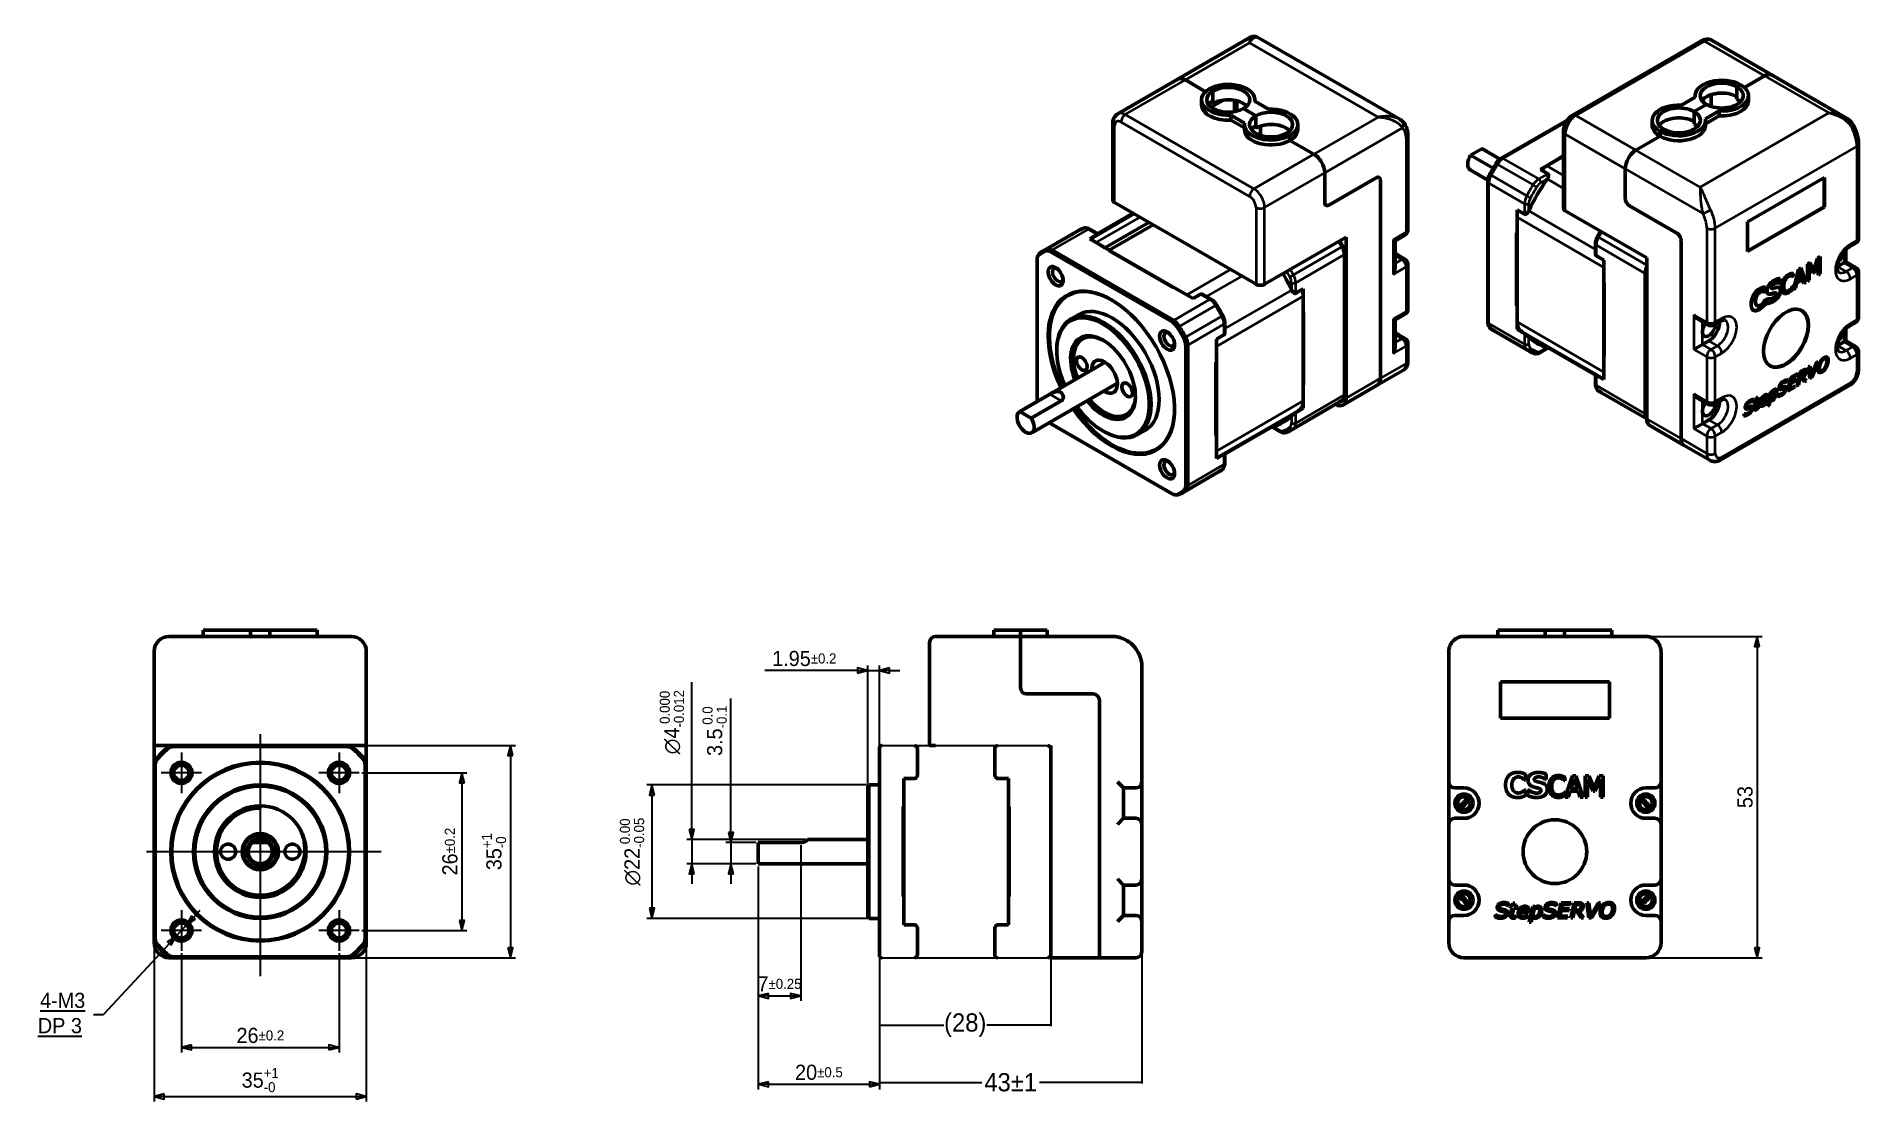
# Model space of a CAD drawing. Header units: millimetres. Extents: x -3 to 1193, y -78 to 258.
# Drawn here: x 29.8 to 330.3, y 52.1 to 227.8 of the extents above; entities that cross this region are included whole.
import ezdxf

# ---------------------------------------------------------------- set-up
doc = ezdxf.new("R2010")
doc.units = ezdxf.units.MM
doc.header["$LTSCALE"] = 0.833333
doc.layers.get('0').update_dxf_attribs({"lineweight": 25})
for name, color, linetype, lineweight in [('경계(ISO)', 7, 'Continuous', 70), ('외형선(ISO)', 7, 'Continuous', 50), ('좁은 외형선(ISO)', 7, 'Continuous', 35)]:
    doc.layers.add(name, color=color, linetype=linetype, lineweight=lineweight)
doc.layers.add('중심 표식(ISO)', color=3, linetype='Continuous', lineweight=25, true_color=0x00ff00)
doc.layers.add('치수(ISO)', color=1, linetype='Continuous', lineweight=25, true_color=0xff0000)
doc.styles.get("Standard").update_dxf_attribs({"font": ''})
doc.styles.add('레이블 문자 (JIS)', font='')
doc.styles.get('Standard').set_extended_font_data('Gulim')
doc.styles.get('레이블 문자 (JIS)').set_extended_font_data('Gulim')
doc.dimstyles.get("Standard").update_dxf_attribs({"dimtxt": 0.18, "dimasz": 0.18, "dimexe": 0.18, "dimexo": 0.0625, "dimgap": 0.09, "dimtad": 0, "dimtih": 1, "dimtoh": 1, "dimdec": 4, "dimzin": 0, "dimdsep": 46, "dimtxsty": 'Standard', "dimcen": 0.09, "dimadec": 0, "dimazin": 0, "dimtfac": 1, "dimtdec": 4, "dimtofl": 0, "dimtmove": 0, "dimatfit": 3, "dimfxl": 1, "dimtolj": 1, "dimtzin": 0, "dimarcsym": 0})
doc.dimstyles.new('복사 대상기본값 (JIS)', dxfattribs={"dimscale": 0.833333, "dimtxt": 3, "dimasz": 2, "dimexe": 1, "dimexo": 0.5, "dimgap": 0.8, "dimtad": 1, "dimdsep": 46, "dimtxsty": '레이블 문자 (JIS)', "dimblk": 'Filled-1', "dimcen": 0.09, "dimdle": 10, "dimclrd": 256, "dimclre": 256, "dimclrt": 256, "dimazin": 2, "dimtfac": 0.666667, "dimtmove": 0, "dimatfit": 3, "dimldrblk": 'OPEN', "dimfxl": 1, "dimtolj": 1, "dimtzin": 0, "dimlwd": -1, "dimlwe": -1, "dimarcsym": 0})

msp = doc.modelspace()

# ---------------------------------------------------------------- blocks, each defined once
blk = doc.blocks.new('Filled-1')
at = {"color": 0}
for p, q in [((0, 0), (-1, 0.25)), ((-1, 0.25), (-1, -0.25)), ((-1, 0), (0, 0)), ((-1, -0.25), (0, 0))]:
    blk.add_line(p, q, dxfattribs=at)
at = {"color": 0, "flags": 128}
blk.add_lwpolyline([(-1, -0.25), (0, 0), (-1, 0.25), (-1, -0.25)], dxfattribs=at)
at = {"color": 0}
blk.add_solid([(-1, -0.25), (0, 0), (-1, 0.25), (-1, -0.25)], dxfattribs=at)
blk = doc.blocks.new('*D13')
at = {"layer": 'Defpoints', "color": 0}
for p in [(49.22, 79.17), (84.22, 79.17), (84.22, 52.97)]:
    blk.add_point(p, dxfattribs=at)
at = {"layer": '치수(ISO)', "color": 7}
for p, q in [((49.22, 78.75), (49.22, 52.13)), ((84.22, 78.75), (84.22, 52.13)), ((50.89, 52.97), (82.55, 52.97))]:
    blk.add_line(p, q, dxfattribs=at)
at = {"layer": '치수(ISO)', "color": 7, "linetype": 'ByBlock', "xscale": 1.666666666666667, "yscale": 1.666666666666667, "zscale": 1.666666666666667, "rotation": 180}
blk.add_blockref('Filled-1', (49.22, 52.97), dxfattribs=at)
at = {"layer": '치수(ISO)', "color": 7, "linetype": 'ByBlock', "xscale": 1.666666666666667, "yscale": 1.666666666666667, "zscale": 1.666666666666667}
blk.add_blockref('Filled-1', (84.22, 52.97), dxfattribs=at)
at = {"layer": '치수(ISO)', "color": 7, "insert": (66.72, 57.67), "char_height": 2.5, "attachment_point": 2, "style": '레이블 문자 (JIS)'}
blk.add_mtext('\\A1;35{\\H1.666667;\\S+1^ -0;}', dxfattribs=at)
blk = doc.blocks.new('_Open')
at = {"color": 0, "linetype": 'ByBlock', "lineweight": -2}
for p, q in [((-1, 0.17), (0, 0)), ((-1, -0.17), (0, 0)), ((0, 0), (-1, 0))]:
    blk.add_line(p, q, dxfattribs=at)
blk = doc.blocks.new('*D14')
at = {"layer": 'Defpoints', "color": 0}
for p in [(53.72, 77.01), (79.72, 77.01), (79.72, 61.06)]:
    blk.add_point(p, dxfattribs=at)
at = {"layer": '치수(ISO)', "color": 7}
for p, q in [((53.72, 76.59), (53.72, 60.22)), ((79.72, 76.59), (79.72, 60.22)), ((55.39, 61.06), (78.05, 61.06))]:
    blk.add_line(p, q, dxfattribs=at)
at = {"layer": '치수(ISO)', "color": 7, "linetype": 'ByBlock', "xscale": 1.666666666666667, "yscale": 1.666666666666667, "zscale": 1.666666666666667, "rotation": 180}
blk.add_blockref('Filled-1', (53.72, 61.06), dxfattribs=at)
at = {"layer": '치수(ISO)', "color": 7, "linetype": 'ByBlock', "xscale": 1.666666666666667, "yscale": 1.666666666666667, "zscale": 1.666666666666667}
blk.add_blockref('Filled-1', (79.72, 61.06), dxfattribs=at)
at = {"layer": '치수(ISO)', "color": 7, "insert": (66.74, 64.29), "char_height": 2.5, "attachment_point": 2, "style": '레이블 문자 (JIS)'}
blk.add_mtext('\\A1;26{\\H1.666667;%%p0.2}', dxfattribs=at)
blk = doc.blocks.new('*D15')
at = {"layer": 'Defpoints', "color": 0}
for p in [(83.22, 110.84), (80.89, 75.84), (107.98, 75.84)]:
    blk.add_point(p, dxfattribs=at)
at = {"layer": '치수(ISO)', "color": 7}
for p, q in [((83.64, 110.84), (108.81, 110.84)), ((107.98, 109.17), (107.98, 77.51)), ((81.31, 75.84), (108.81, 75.84))]:
    blk.add_line(p, q, dxfattribs=at)
at = {"layer": '치수(ISO)', "color": 7, "linetype": 'ByBlock', "xscale": 1.666666666666667, "yscale": 1.666666666666667, "zscale": 1.666666666666667}
for p, rotation in [((107.98, 110.84), 90), ((107.98, 75.84), 270)]:
    blk.add_blockref('Filled-1', p, dxfattribs=dict(at, rotation=rotation))
at = {"layer": '치수(ISO)', "color": 7, "insert": (103.27, 93.34), "char_height": 2.5, "attachment_point": 2, "rotation": 90, "style": '레이블 문자 (JIS)'}
blk.add_mtext('\\A1;35{\\H1.666667;\\S+1^ -0;}', dxfattribs=at)
blk = doc.blocks.new('*D16')
at = {"layer": 'Defpoints', "color": 0}
for p in [(83.05, 106.34), (83.05, 80.34), (99.98, 80.34)]:
    blk.add_point(p, dxfattribs=at)
at = {"layer": '치수(ISO)', "color": 7}
for p, q in [((83.47, 106.34), (100.81, 106.34)), ((99.98, 104.67), (99.98, 82.01)), ((83.47, 80.34), (100.81, 80.34))]:
    blk.add_line(p, q, dxfattribs=at)
at = {"layer": '치수(ISO)', "color": 7, "linetype": 'ByBlock', "xscale": 1.666666666666667, "yscale": 1.666666666666667, "zscale": 1.666666666666667}
for p, rotation in [((99.98, 106.34), 90), ((99.98, 80.34), 270)]:
    blk.add_blockref('Filled-1', p, dxfattribs=dict(at, rotation=rotation))
at = {"layer": '치수(ISO)', "color": 7, "insert": (96.75, 93.35), "char_height": 2.5, "attachment_point": 2, "rotation": 90, "style": '레이블 문자 (JIS)'}
blk.add_mtext('\\A1;26{\\H1.666667;%%p0.2}', dxfattribs=at)
blk = doc.blocks.new('*D19')
at = {"layer": 'Defpoints', "color": 0}
for p in [(168.87, 123.21), (168.87, 107.51), (166.92, 104.14)]:
    blk.add_point(p, dxfattribs=at)
at = {"layer": '치수(ISO)', "color": 7}
for p, q in [((166.92, 104.56), (166.92, 124.05)), ((168.87, 107.92), (168.87, 124.05)), ((165.26, 123.21), (149.96, 123.21)), ((166.92, 123.21), (168.87, 123.21)), ((170.54, 123.21), (172.21, 123.21))]:
    blk.add_line(p, q, dxfattribs=at)
at = {"layer": '치수(ISO)', "color": 7, "linetype": 'ByBlock', "xscale": 1.666666666666667, "yscale": 1.666666666666667, "zscale": 1.666666666666667}
blk.add_blockref('Filled-1', (166.92, 123.21), dxfattribs=at)
at = {"layer": '치수(ISO)', "color": 7, "linetype": 'ByBlock', "xscale": 1.666666666666667, "yscale": 1.666666666666667, "zscale": 1.666666666666667, "rotation": 180}
blk.add_blockref('Filled-1', (168.87, 123.21), dxfattribs=at)
at = {"layer": '치수(ISO)', "color": 7, "insert": (156.46, 126.45), "char_height": 2.5, "attachment_point": 2, "style": '레이블 문자 (JIS)'}
blk.add_mtext('\\A1;1.95{\\H1.666667;%%p0.2}', dxfattribs=at)
blk = doc.blocks.new('*D20')
at = {"layer": 'Defpoints', "color": 0}
for p in [(167.12, 104.34), (131.33, 82.34), (167.12, 82.34)]:
    blk.add_point(p, dxfattribs=at)
at = {"layer": '치수(ISO)', "color": 7}
for p, q in [((166.71, 104.34), (130.49, 104.34)), ((131.33, 102.67), (131.33, 84.01)), ((166.71, 82.34), (130.49, 82.34))]:
    blk.add_line(p, q, dxfattribs=at)
at = {"layer": '치수(ISO)', "color": 7, "linetype": 'ByBlock', "xscale": 1.666666666666667, "yscale": 1.666666666666667, "zscale": 1.666666666666667}
for p, rotation in [((131.33, 104.34), 90), ((131.33, 82.34), 270)]:
    blk.add_blockref('Filled-1', p, dxfattribs=dict(at, rotation=rotation))
at = {"layer": '치수(ISO)', "color": 7, "insert": (126.04, 93.34), "char_height": 2.5, "attachment_point": 2, "rotation": 90, "style": '레이블 문자 (JIS)'}
blk.add_mtext('\\A1;{\\fAIGDT|b0|i0;\\ln}\\fGulim|b0|i0;22{\\H1.666667;\\S 0.00^ -0.05;}', dxfattribs=at)
blk = doc.blocks.new('*D21')
at = {"layer": 'Defpoints', "color": 0}
for p in [(156.99, 95.34), (137.9, 91.34), (148.87, 91.34)]:
    blk.add_point(p, dxfattribs=at)
at = {"layer": '치수(ISO)', "color": 7}
for p, q in [((137.9, 97.01), (137.9, 121.27)), ((156.58, 95.34), (137.06, 95.34)), ((137.9, 95.34), (137.9, 91.34)), ((148.46, 91.34), (137.06, 91.34)), ((137.9, 89.67), (137.9, 88.01))]:
    blk.add_line(p, q, dxfattribs=at)
at = {"layer": '치수(ISO)', "color": 7, "linetype": 'ByBlock', "xscale": 1.666666666666667, "yscale": 1.666666666666667, "zscale": 1.666666666666667}
for p, rotation in [((137.9, 95.34), 270), ((137.9, 91.34), 90)]:
    blk.add_blockref('Filled-1', p, dxfattribs=dict(at, rotation=rotation))
at = {"layer": '치수(ISO)', "color": 7, "insert": (132.61, 114.69), "char_height": 2.5, "attachment_point": 2, "rotation": 90, "style": '레이블 문자 (JIS)'}
blk.add_mtext('\\A1;{\\fAIGDT|b0|i0;\\ln}\\fGulim|b0|i0;4{\\H1.666667;\\S 0.000^ -0.012;}', dxfattribs=at)
blk = doc.blocks.new('*D22')
at = {"layer": 'Defpoints', "color": 0}
for p in [(148.87, 94.84), (144.37, 91.34), (148.87, 91.34)]:
    blk.add_point(p, dxfattribs=at)
at = {"layer": '치수(ISO)', "color": 7}
for p, q in [((144.37, 96.51), (144.37, 118.58)), ((148.46, 94.84), (143.54, 94.84)), ((144.37, 94.84), (144.37, 91.34)), ((148.46, 91.34), (143.54, 91.34)), ((144.37, 89.67), (144.37, 88.01))]:
    blk.add_line(p, q, dxfattribs=at)
at = {"layer": '치수(ISO)', "color": 7, "linetype": 'ByBlock', "xscale": 1.666666666666667, "yscale": 1.666666666666667, "zscale": 1.666666666666667}
for p, rotation in [((144.37, 94.84), 270), ((144.37, 91.34), 90)]:
    blk.add_blockref('Filled-1', p, dxfattribs=dict(at, rotation=rotation))
at = {"layer": '치수(ISO)', "color": 7, "insert": (139.67, 113.27), "char_height": 2.5, "attachment_point": 2, "rotation": 90, "style": '레이블 문자 (JIS)'}
blk.add_mtext('\\A1;3.5{\\H1.666667;\\S 0.0^ -0.1;}', dxfattribs=at)
blk = doc.blocks.new('*D23')
at = {"layer": 'Defpoints', "color": 0}
for p in [(148.87, 91.34), (168.87, 77.93), (168.87, 54.98)]:
    blk.add_point(p, dxfattribs=at)
at = {"layer": '치수(ISO)', "color": 7}
for p, q in [((148.87, 90.92), (148.87, 54.14)), ((168.87, 77.51), (168.87, 54.14)), ((150.54, 54.98), (167.21, 54.98))]:
    blk.add_line(p, q, dxfattribs=at)
at = {"layer": '치수(ISO)', "color": 7, "linetype": 'ByBlock', "xscale": 1.666666666666667, "yscale": 1.666666666666667, "zscale": 1.666666666666667, "rotation": 180}
blk.add_blockref('Filled-1', (148.87, 54.98), dxfattribs=at)
at = {"layer": '치수(ISO)', "color": 7, "linetype": 'ByBlock', "xscale": 1.666666666666667, "yscale": 1.666666666666667, "zscale": 1.666666666666667}
blk.add_blockref('Filled-1', (168.87, 54.98), dxfattribs=at)
at = {"layer": '치수(ISO)', "color": 7, "insert": (158.87, 58.21), "char_height": 2.5, "attachment_point": 2, "style": '레이블 문자 (JIS)'}
blk.add_mtext('\\A1;20{\\H1.666667;%%p0.5}', dxfattribs=at)
blk = doc.blocks.new('*D24')
at = {"layer": 'Defpoints', "color": 0}
for p in [(295.26, 128.84), (295.26, 75.84), (313.6, 75.84)]:
    blk.add_point(p, dxfattribs=at)
at = {"layer": '치수(ISO)', "color": 7}
for p, q in [((295.68, 128.84), (314.43, 128.84)), ((313.6, 127.17), (313.6, 77.51)), ((295.68, 75.84), (314.43, 75.84))]:
    blk.add_line(p, q, dxfattribs=at)
at = {"layer": '치수(ISO)', "color": 7, "linetype": 'ByBlock', "xscale": 1.666666666666667, "yscale": 1.666666666666667, "zscale": 1.666666666666667}
for p, rotation in [((313.6, 128.84), 90), ((313.6, 75.84), 270)]:
    blk.add_blockref('Filled-1', p, dxfattribs=dict(at, rotation=rotation))
at = {"layer": '치수(ISO)', "color": 7, "insert": (310.37, 102.34), "char_height": 2.5, "attachment_point": 2, "rotation": 90, "style": '레이블 문자 (JIS)'}
blk.add_mtext('\\A1;53', dxfattribs=at)
blk = doc.blocks.new('*D25')
at = {"layer": 'Defpoints', "color": 0}
for p in [(54.57, 81.26), (52.87, 79.42)]:
    blk.add_point(p, dxfattribs=at)
at = {"layer": '치수(ISO)', "color": 7}
for p, q in [((54.57, 81.26), (52.87, 79.42)), ((55.7, 82.48), (56.84, 83.7)), ((51.74, 78.2), (40.89, 66.49)), ((39.22, 66.49), (40.89, 66.49))]:
    blk.add_line(p, q, dxfattribs=at)
at = {"layer": '치수(ISO)', "color": 7, "linetype": 'ByBlock', "xscale": 1.666666666666667, "yscale": 1.666666666666667, "zscale": 1.666666666666667}
for p, rotation in [((54.57, 81.26), 227.1741107225641), ((52.87, 79.42), 47.17411072256409)]:
    blk.add_blockref('Filled-1', p, dxfattribs=dict(at, rotation=rotation))
at = {"layer": '치수(ISO)', "color": 7, "insert": (33.68, 70.07), "char_height": 2.5, "attachment_point": 2, "style": '레이블 문자 (JIS)'}
blk.add_mtext('\\A1;\\L \\fGulim|b0|i0;4-M3\\P\\fGulim|b0|i0;DP 3\\l', dxfattribs=at)
blk = doc.blocks.new('*D26')
at = {"layer": 'Defpoints', "color": 0}
for p in [(155.87, 94.84), (148.87, 91.34), (155.87, 69.56)]:
    blk.add_point(p, dxfattribs=at)
at = {"layer": '치수(ISO)', "color": 7}
for p, q in [((155.87, 94.42), (155.87, 68.73)), ((148.87, 90.92), (148.87, 68.73)), ((150.54, 69.56), (154.21, 69.56))]:
    blk.add_line(p, q, dxfattribs=at)
at = {"layer": '치수(ISO)', "color": 7, "linetype": 'ByBlock', "xscale": 1.666666666666667, "yscale": 1.666666666666667, "zscale": 1.666666666666667, "rotation": 180}
blk.add_blockref('Filled-1', (148.87, 69.56), dxfattribs=at)
at = {"layer": '치수(ISO)', "color": 7, "linetype": 'ByBlock', "xscale": 1.666666666666667, "yscale": 1.666666666666667, "zscale": 1.666666666666667}
blk.add_blockref('Filled-1', (155.87, 69.56), dxfattribs=at)
at = {"layer": '치수(ISO)', "color": 7, "insert": (152.37, 72.79), "char_height": 2.5, "attachment_point": 2, "style": '레이블 문자 (JIS)'}
blk.add_mtext('\\A1;7{\\H1.666667;%%p0.25}', dxfattribs=at)
blk = doc.blocks.new('*D59')
at = {"color": 0, "lineweight": -2}
for p, q in [((168.87, 75.76), (168.87, 64.54)), ((197.12, 75.78), (197.12, 64.54)), ((169.05, 64.72), (179.45, 64.72)), ((196.94, 64.72), (186.54, 64.72))]:
    blk.add_line(p, q, dxfattribs=at)
at = {"color": 0}
for points in [[(169.05, 64.75), (169.05, 64.69), (168.87, 64.72)], [(196.94, 64.69), (196.94, 64.75), (197.12, 64.72)]]:
    blk.add_solid(points, dxfattribs=at)
at = {"layer": 'Defpoints', "color": 0}
for p in [(168.87, 75.82), (197.12, 75.84), (197.12, 64.72)]:
    blk.add_point(p, dxfattribs=at)
at = {"color": 0, "insert": (183, 64.72), "char_height": 3, "attachment_point": 5}
blk.add_mtext('\\A1;\\A1;(28)', dxfattribs=at)
blk = doc.blocks.new('*D60')
at = {"color": 0, "lineweight": -2}
for p, q in [((168.87, 75.76), (168.87, 55.12)), ((212.12, 76.78), (212.12, 55.12)), ((169.05, 55.3), (185.75, 55.3)), ((211.94, 55.3), (195.24, 55.3))]:
    blk.add_line(p, q, dxfattribs=at)
at = {"color": 0}
for points in [[(169.05, 55.33), (169.05, 55.27), (168.87, 55.3)], [(211.94, 55.27), (211.94, 55.33), (212.12, 55.3)]]:
    blk.add_solid(points, dxfattribs=at)
at = {"layer": 'Defpoints', "color": 0}
for p in [(168.87, 75.82), (212.12, 76.84), (212.12, 55.3)]:
    blk.add_point(p, dxfattribs=at)
at = {"color": 0, "insert": (190.5, 55.3), "char_height": 3, "attachment_point": 5}
blk.add_mtext('\\A1;\\A1;43%%P1', dxfattribs=at)
blk = doc.blocks.new('경계 Default Border')
at = {"layer": '경계(ISO)'}
for p, q in [((70, 287), (70, 290.9)), ((140, 287), (140, 290.9)), ((280, 287), (280, 290.9)), ((350, 287), (350, 290.9)), ((10, 222.75), (6.1, 222.75)), ((410, 222.75), (413.9, 222.75)), ((10, 74.25), (6.1, 74.25)), ((410, 74.25), (413.9, 74.25)), ((70, 10), (70, 6.1)), ((140, 10), (140, 6.1)), ((280, 10), (280, 6.1)), ((350, 10), (350, 6.1))]:
    blk.add_line(p, q, dxfattribs=at)
at = {"layer": '경계(ISO)', "flags": 128}
for points in [[(210, 297), (210, 287), (207.11, 292), (212.89, 292), (210, 287)], [(10, 10), (10, 287), (410, 287), (410, 10), (10, 10)], [(0, 148.5), (10, 148.5), (5, 151.39), (5, 145.61), (10, 148.5)], [(420, 148.5), (410, 148.5), (415, 151.39), (415, 145.61), (410, 148.5)], [(210, 0), (210, 10), (207.11, 5), (212.89, 5), (210, 10)]]:
    blk.add_lwpolyline(points, dxfattribs=at)
at = {"layer": '경계(ISO)', "char_height": 3.5, "attachment_point": 7}
for s, insert in [('6', (34.01, 287.32)), ('5', (103.98, 287.32)), ('4', (173.88, 287.32)), ('3', (244.01, 287.32)), ('2', (314.01, 287.4)), ('1', (384.47, 287.31)), ('4', (6.73, 258.04)), ('4', (411.03, 258.04)), ('3', (6.86, 183.79)), ('3', (411.16, 183.79)), ('2', (6.86, 109.62)), ('2', (411.16, 109.62)), ('1', (7.32, 35.29)), ('1', (411.62, 35.29)), ('6', (34.01, 6.02)), ('5', (103.98, 6.02)), ('4', (173.88, 6.02)), ('3', (244.01, 6.02)), ('2', (314.01, 6.1)), ('1', (384.47, 6.01))]:
    blk.add_mtext(s, dxfattribs=dict(at, insert=insert))

# ---------------------------------------------------------------- dimensions: what is measured, and where the dimension line sits
for base, p2, text, picture, middle in [((212.12391, 55.29649), (212.12391, 76.83906), '\\A1;43%%P1', '*D60', (190.49891, 55.29649)), ((197.12391, 64.72312), (197.12391, 75.83906), '\\A1;(28)', '*D59', (182.99891, 64.72312))]:
    dim = msp.add_linear_dim(base=base, p1=(168.87391, 75.82079), p2=p2, text=text, dimstyle='Standard', override={"dimtxt": 3, "dimtxsty": 'Standard'})
    dim.commit()
    dim.dimension.update_dxf_attribs({"geometry": picture, "text_midpoint": middle})
at = {"layer": '치수(ISO)', "color": 7}
for base, p1, p2, override, picture, middle in [((168.87391, 123.21219), (166.92391, 104.13906), (168.87391, 107.50769), {"dimgap": 0.8, "dimdec": 2, "dimclrd": 7, "dimclre": 7, "dimclrt": 7, "dimtol": 1, "dimlim": 0, "dimtp": 0.2, "dimtm": 0.2, "dimtdec": 1, "dimtofl": 1, "dimatfit": 1}, '*D19', (156.45865, 123.21219)), ((155.87391, 69.56208), (148.87391, 91.33906), (155.87391, 94.83906), {"dimgap": 0.8, "dimdec": 2, "dimclrd": 7, "dimclre": 7, "dimclrt": 7, "dimtol": 1, "dimlim": 0, "dimtp": 0.25, "dimtm": 0.25, "dimtdec": 2, "dimtofl": 0, "dimatfit": 1}, '*D26', (152.37391, 69.56208)), ((168.87391, 54.97646), (148.87391, 91.33906), (168.87391, 77.93156), {"dimgap": 0.8, "dimdec": 2, "dimclrd": 7, "dimclre": 7, "dimclrt": 7, "dimtol": 1, "dimlim": 0, "dimtp": 0.5, "dimtm": 0.5, "dimtdec": 1, "dimtofl": 0, "dimatfit": 1}, '*D23', (158.87391, 54.97646))]:
    dim = msp.add_linear_dim(base=base, p1=p1, p2=p2, dimstyle='복사 대상기본값 (JIS)', override=override, dxfattribs=at)
    dim.commit()
    dim.dimension.update_dxf_attribs({"geometry": picture, "text_midpoint": middle, "dimtype": 160})
for base, p1, p2, angle, override, picture, middle in [((313.59629, 75.83906), (295.26296, 128.83906), (295.26296, 75.83906), 90, {"dimgap": 0.8, "dimdec": 2, "dimclrd": 7, "dimclre": 7, "dimclrt": 7, "dimtol": 0, "dimlim": 0, "dimtp": 0, "dimtm": 0, "dimtdec": 2, "dimtofl": 0, "dimatfit": 1}, '*D24', (313.59629, 102.33906)), ((144.37051, 91.33906), (148.87391, 94.83906), (148.87391, 91.33906), 90, {"dimgap": 0.8, "dimdec": 2, "dimclrd": 7, "dimclre": 7, "dimclrt": 7, "dimtol": 1, "dimlim": 0, "dimtp": 0, "dimtm": 0.1, "dimtdec": 1, "dimtofl": 1, "dimatfit": 1}, '*D22', (144.37051, 113.27114)), ((107.97761, 75.83906), (83.22164, 110.83906), (80.89027, 75.83906), 270, {"dimgap": 0.8, "dimdec": 2, "dimclrd": 7, "dimclre": 7, "dimclrt": 7, "dimtol": 1, "dimlim": 0, "dimtp": 1, "dimtm": 1e-09, "dimtdec": 0, "dimtofl": 0, "dimatfit": 1}, '*D15', (107.97761, 93.33906)), ((99.97654, 80.33906), (83.05498, 106.33906), (83.05498, 80.33906), 90, {"dimgap": 0.8, "dimdec": 2, "dimclrd": 7, "dimclre": 7, "dimclrt": 7, "dimtol": 1, "dimlim": 0, "dimtp": 0.2, "dimtm": 0.2, "dimtdec": 1, "dimtofl": 0, "dimatfit": 1}, '*D16', (99.97654, 93.34739)), ((84.22164, 52.96631), (49.22164, 79.17043), (84.22164, 79.17043), 180, {"dimgap": 0.8, "dimdec": 2, "dimclrd": 7, "dimclre": 7, "dimclrt": 7, "dimtol": 1, "dimlim": 0, "dimtp": 1, "dimtm": 1e-09, "dimtdec": 0, "dimtofl": 0, "dimatfit": 1}, '*D13', (66.72164, 52.96631)), ((79.72164, 61.05678), (53.72164, 77.00573), (79.72164, 77.00573), 180, {"dimgap": 0.8, "dimdec": 2, "dimclrd": 7, "dimclre": 7, "dimclrt": 7, "dimtol": 1, "dimlim": 0, "dimtp": 0.2, "dimtm": 0.2, "dimtdec": 1, "dimtofl": 0, "dimatfit": 1}, '*D14', (66.73831, 61.05678))]:
    dim = msp.add_linear_dim(base=base, p1=p1, p2=p2, angle=angle, dimstyle='복사 대상기본값 (JIS)', override=override, dxfattribs=at)
    dim.commit()
    dim.dimension.update_dxf_attribs({"geometry": picture, "text_midpoint": middle, "dimtype": 160})
for base, p1, p2, override, picture, middle in [((137.89618, 91.33906), (156.99195, 95.33906), (148.87391, 91.33906), {"dimgap": 0.8, "dimdec": 2, "dimclrd": 7, "dimclre": 7, "dimclrt": 7, "dimtol": 1, "dimlim": 0, "dimtp": 0, "dimtm": 0.012, "dimtdec": 3, "dimtofl": 1, "dimatfit": 1}, '*D21', (137.89618, 114.69129)), ((131.32521, 82.33906), (167.12391, 104.33906), (167.12391, 82.33906), {"dimgap": 0.8, "dimdec": 2, "dimclrd": 7, "dimclre": 7, "dimclrt": 7, "dimtol": 1, "dimlim": 0, "dimtp": 0, "dimtm": 0.05, "dimtdec": 2, "dimtofl": 0, "dimatfit": 1}, '*D20', (131.32521, 93.33906))]:
    dim = msp.add_linear_dim(base=base, p1=p1, p2=p2, angle=90, text='{\\fAIGDT|b0|i0;\\ln}\\fGulim|b0|i0;<>', dimstyle='복사 대상기본값 (JIS)', override=override, dxfattribs=at)
    dim.commit()
    dim.dimension.update_dxf_attribs({"geometry": picture, "text_midpoint": middle, "dimtype": 160})
dim = msp.add_diameter_dim_2p(p1=(54.57136, 81.25584), p2=(52.87193, 79.42228), text='\\L \\fGulim|b0|i0;4-M3\\P\\fGulim|b0|i0;DP 3\\l', dimstyle='복사 대상기본값 (JIS)', override={"dimgap": 0.8, "dimtad": 0, "dimtih": 1, "dimtoh": 1, "dimdec": 2, "dimlfac": 1, "dimclrd": 7, "dimclrt": 7, "dimtol": 0, "dimlim": 0, "dimtp": 0, "dimtm": 0, "dimtdec": 2, "dimatfit": 2, "dimtvp": 0}, dxfattribs=at)
dim.commit()
dim.dimension.update_dxf_attribs({"geometry": '*D25', "text_midpoint": (33.68112, 66.49249), "dimtype": 163})

# ---------------------------------------------------------------- linework, layer by layer
for p, q in [((169.32391, 110.83906), (196.62391, 110.83906)), ((169.32391, 75.83906), (174.62391, 75.83906)), ((174.62391, 75.83906), (188.37391, 75.83906)), ((188.37391, 75.83906), (196.62391, 75.83906))]:
    msp.add_line(p, q)
at = {"layer": '외형선(ISO)', "color": 7}
for p, q in [((218.05682, 220.71221), (229.95216, 227.57999)), ((231.3785, 227.55727), (254.66155, 214.1148)), ((304.45105, 227.04087), (283.23785, 214.79342)), ((316.10054, 221.39968), (306.20105, 227.11516)), ((218.05682, 220.71221), (208.15732, 214.99674)), ((222.64093, 218.66344), (219.30682, 220.58839)), ((222.64093, 218.66344), (219.30682, 220.58839)), ((310.28971, 219.45916), (310.89075, 219.80617)), ((310.89075, 219.80617), (310.28971, 219.45916)), ((310.28971, 219.45916), (310.28971, 217.82616)), ((310.28971, 217.41792), (310.28971, 219.45916)), ((311.51644, 219.35091), (314.85054, 221.27586)), ((311.51644, 219.35091), (314.85054, 221.27586)), ((316.10054, 221.39968), (327.99589, 214.53191)), ((221.97789, 216.50591), (221.97789, 217.32241)), ((223.86766, 218.77169), (223.26662, 219.1187)), ((223.26662, 219.1187), (223.86766, 218.77169)), ((225.59867, 217.28077), (223.53913, 216.0917)), ((223.53913, 216.92012), (223.86766, 216.73045)), ((223.86766, 218.77169), (223.86766, 217.13869)), ((223.86766, 216.73045), (223.86766, 218.77169)), ((227.43855, 217.23714), (227.43855, 215.36643)), ((227.7921, 215.44247), (227.7921, 217.1611)), ((233.02885, 215.76866), (230.75779, 217.07986)), ((230.77789, 217.06825), (230.77789, 217.32241)), ((303.39958, 217.76733), (301.12851, 216.45613)), ((303.21864, 215.37667), (305.26925, 216.56059)), ((305.26925, 216.56059), (303.21864, 215.37667)), ((303.37948, 217.75573), (303.37948, 218.00988)), ((306.01171, 218.15429), (306.01171, 216.23247)), ((312.17948, 217.19338), (312.17948, 218.00988)), ((207.34666, 200.78835), (207.34666, 213.44405)), ((226.79799, 214.79367), (229.06906, 213.48247)), ((226.79799, 213.97717), (226.79799, 214.79367)), ((229.04895, 212.67758), (226.79799, 213.97717)), ((230.93873, 214.6892), (228.88812, 215.87312)), ((228.88812, 215.87312), (230.93873, 214.6892)), ((230.93873, 214.6892), (230.93873, 213.05621)), ((230.93873, 212.64796), (230.93873, 214.6892)), ((282.39103, 214.03668), (271.42102, 207.70314)), ((296.30841, 213.1109), (296.30841, 213.92739)), ((303.21864, 215.37667), (303.21864, 213.74368)), ((303.21864, 213.33543), (303.21864, 215.37667)), ((305.08831, 214.16994), (307.35938, 215.48114)), ((307.35938, 214.66464), (305.10841, 213.36505)), ((305.10841, 213.1109), (305.10841, 213.92739)), ((307.35938, 214.66464), (307.35938, 215.48114)), ((229.04895, 212.42343), (229.04895, 213.23992)), ((230.6102, 212.83764), (230.93873, 212.64796)), ((231.68119, 211.46252), (231.68119, 212.97609)), ((236.56022, 211.44363), (235.95918, 211.79064)), ((235.95918, 211.79064), (236.56022, 211.44363)), ((236.56022, 210.62713), (236.56022, 211.44363)), ((236.56022, 210.62713), (236.56022, 211.44363)), ((240.52002, 208.34094), (236.56022, 210.62713)), ((240.52002, 208.34094), (236.56022, 210.62713)), ((237.84895, 212.42343), (237.84895, 213.23992)), ((256.01571, 211.40281), (256.01571, 195.88937)), ((281.67719, 199.43458), (281.67719, 212.09028)), ((293.63734, 209.02841), (297.59714, 211.3146)), ((293.63734, 209.02841), (297.59714, 211.3146)), ((297.59714, 212.1311), (298.19818, 212.47811)), ((298.19818, 212.47811), (297.59714, 212.1311)), ((297.59714, 211.3146), (297.59714, 212.1311)), ((297.59714, 211.3146), (297.59714, 212.1311)), ((266.3622, 208.18217), (268.23303, 209.26229)), ((270.08445, 206.03312), (266.3622, 208.18217)), ((268.23303, 209.26229), (271.19679, 207.55116)), ((271.20014, 207.55376), (268.29761, 209.22953)), ((277.86563, 205.84221), (281.15738, 207.74271)), ((278.91788, 206.44973), (281.67719, 208.04282)), ((281.08667, 207.78353), (281.67719, 208.12447)), ((281.08667, 207.78353), (281.15738, 207.74271)), ((330.34623, 194.5356), (330.34623, 210.04903)), ((242.28779, 200.3801), (242.28779, 205.27908)), ((242.28779, 200.3801), (242.28779, 205.27908)), ((250.77307, 204.46258), (242.9949, 199.97185)), ((250.77307, 204.46258), (242.9949, 199.97185)), ((269.20014, 204.08966), (266.29761, 205.76543)), ((277.86563, 205.84221), (279.10307, 205.12778)), ((291.86957, 201.06757), (291.86957, 205.96655)), ((291.86957, 201.06757), (291.86957, 205.96655)), ((312.02212, 197.18921), (324.75004, 204.53768)), ((324.67933, 204.49686), (324.67933, 199.67953)), ((324.75004, 204.53768), (324.75004, 199.6387)), ((251.48018, 204.05434), (251.48018, 171.39447)), ((251.48018, 204.05434), (251.48018, 171.39447)), ((269.18121, 203.82368), (269.18121, 180.68641)), ((204.81723, 195.23846), (210.68119, 198.62402)), ((207.63956, 200.3801), (230.97408, 186.90791)), ((274.01513, 195.37196), (274.01513, 199.17294)), ((275.25256, 198.45851), (274.01513, 199.17294)), ((295.40511, 191.26961), (281.97008, 199.02633)), ((300.35486, 195.3521), (292.57668, 199.84283)), ((300.35486, 195.3521), (292.57668, 199.84283)), ((324.67933, 199.67953), (312.02212, 192.37188)), ((324.75004, 199.6387), (312.02212, 192.29023)), ((324.75004, 199.6387), (324.67933, 199.67953)), ((201.79641, 195.80379), (195.92743, 192.41533)), ((204.87414, 195.2056), (203.52768, 195.98298)), ((213.29513, 197.11486), (206.04728, 192.93031)), ((206.75696, 192.52058), (214.0048, 196.70513)), ((273.94442, 183.32974), (273.94442, 195.41278)), ((274.01513, 195.37196), (273.94442, 195.41278)), ((274.01513, 197.95791), (274.01513, 180.70296)), ((312.02212, 192.29023), (312.02212, 197.18921)), ((204.77255, 195.09515), (203.53511, 194.38071)), ((206.82686, 192.48022), (203.53511, 194.38071)), ((206.04728, 192.93031), (204.58736, 193.7732)), ((206.82686, 192.48022), (206.75615, 192.4394)), ((217.22038, 186.39787), (206.75615, 192.4394)), ((219.53059, 185.14572), (206.75696, 192.52058)), ((245.82332, 194.66463), (232.38829, 186.90791)), ((245.82332, 194.66463), (245.82332, 168.12849)), ((253.89439, 194.08728), (253.6015, 194.25638)), ((253.89439, 194.08728), (255.51571, 195.02334)), ((253.89439, 189.5265), (253.89439, 194.08728)), ((286.95016, 193.5506), (286.95016, 191.99584)), ((301.06196, 194.12735), (301.06196, 161.46749)), ((301.06196, 194.12735), (301.06196, 161.46749)), ((328.22491, 192.63138), (328.22491, 190.62222)), ((328.78557, 193.0572), (329.84623, 193.66957)), ((194.85069, 167.82187), (194.85069, 190.95914)), ((197.09049, 192.25229), (217.12796, 180.68365)), ((245.61622, 168.8073), (245.61622, 191.94457)), ((254.45505, 191.65229), (255.51571, 191.03992)), ((256.01571, 190.17389), (256.01571, 182.82543)), ((288.33404, 190.90592), (287.0966, 191.62035)), ((288.33404, 190.90592), (288.33404, 187.10493)), ((288.33404, 189.69088), (288.33404, 172.43593)), ((295.40511, 191.26961), (295.40511, 164.73347)), ((319.58985, 186.04501), (320.42417, 189.38444)), ((320.42417, 189.38444), (320.82929, 189.61834)), ((320.78242, 189.59128), (321.5929, 187.28312)), ((320.82929, 189.61834), (321.66361, 187.2423)), ((321.89826, 190.23551), (322.34751, 190.49488)), ((321.89826, 187.37777), (321.89826, 190.23551)), ((322.20511, 190.01666), (322.1344, 190.05749)), ((322.1344, 190.05749), (322.1344, 187.59576)), ((322.20511, 190.01666), (322.20511, 187.55493)), ((322.84489, 188.71169), (322.20511, 190.01666)), ((322.3085, 190.47236), (322.89451, 189.30137)), ((322.34751, 190.49488), (322.96523, 189.26055)), ((322.96523, 189.26055), (323.56289, 191.19658)), ((323.62053, 190.91551), (322.97474, 188.86831)), ((323.69124, 190.87468), (323.04545, 188.82748)), ((323.56289, 191.19658), (324.02016, 191.46059)), ((323.69124, 190.87468), (323.62053, 190.91551)), ((323.69124, 188.41295), (323.69124, 190.87468)), ((323.94944, 191.41976), (323.94944, 188.64367)), ((324.02016, 191.46059), (324.02016, 188.60285)), ((327.93202, 190.45312), (326.87136, 189.84074)), ((327.93202, 190.45312), (328.22491, 190.62222)), ((328.22491, 190.62222), (329.84623, 189.68615)), ((217.22038, 186.39787), (217.29109, 186.4387)), ((220.58284, 184.5382), (217.29109, 186.4387)), ((288.40475, 187.0641), (288.33404, 187.10493)), ((288.40475, 187.0641), (288.40475, 174.98106)), ((314.90146, 186.43513), (314.90146, 185.6986)), ((314.97217, 186.43589), (314.97217, 185.65777)), ((317.30814, 187.1675), (317.24626, 187.13177)), ((317.31697, 187.09094), (317.24626, 187.13177)), ((317.30814, 187.8662), (317.30814, 187.1675)), ((317.37885, 187.12667), (317.30814, 187.1675)), ((317.37885, 187.12667), (317.31697, 187.09094)), ((317.37885, 187.87303), (317.37885, 187.12667)), ((319.47903, 188.27198), (319.45296, 188.25693)), ((319.52367, 188.2161), (319.45296, 188.25693)), ((319.47903, 188.69107), (319.47903, 188.27198)), ((319.54974, 188.23116), (319.47903, 188.27198)), ((319.47903, 186.57955), (319.47903, 186.25721)), ((319.54974, 188.23116), (319.52367, 188.2161)), ((319.52567, 186.65639), (319.54974, 186.67029)), ((319.54974, 188.68969), (319.54974, 188.23116)), ((319.54974, 186.67029), (319.54974, 186.21638)), ((320.07669, 187.2067), (319.85206, 186.27805)), ((320.1474, 187.16587), (319.92278, 186.23723)), ((321.02131, 187.75208), (320.07669, 187.2067)), ((320.1474, 187.16587), (320.07669, 187.2067)), ((321.09202, 187.71125), (320.1474, 187.16587)), ((320.548, 189.14853), (320.16694, 187.58302)), ((320.23765, 187.5422), (320.16694, 187.58302)), ((320.61871, 189.1077), (320.23765, 187.5422)), ((320.23765, 187.5422), (321.00177, 187.98336)), ((320.61871, 189.1077), (320.548, 189.14853)), ((321.00177, 187.98336), (320.61871, 189.1077)), ((321.09202, 187.71125), (321.02131, 187.75208)), ((321.31665, 187.04198), (321.09202, 187.71125)), ((321.5929, 187.28312), (321.29369, 187.11037)), ((321.66361, 187.2423), (321.31665, 187.04198)), ((321.66361, 187.2423), (321.5929, 187.28312)), ((322.1344, 187.59576), (321.89826, 187.45942)), ((322.20511, 187.55493), (321.89826, 187.37777)), ((322.20511, 187.55493), (322.1344, 187.59576)), ((322.97474, 188.86831), (322.81369, 188.77533)), ((323.04545, 188.82748), (322.84489, 188.71169)), ((322.96523, 189.26055), (322.89451, 189.30137)), ((323.04545, 188.82748), (322.97474, 188.86831)), ((323.94944, 188.64367), (323.69124, 188.4946)), ((324.02016, 188.60285), (323.69124, 188.41295)), ((324.02016, 188.60285), (323.94944, 188.64367)), ((330.34623, 181.47165), (330.34623, 188.82012)), ((220.58284, 184.5382), (221.82028, 185.25264)), ((223.56514, 184.41434), (222.21869, 185.19172)), ((238.75226, 186.13596), (237.51482, 185.42153)), ((238.75226, 186.13596), (238.75226, 182.33498)), ((238.75226, 184.92093), (238.75226, 167.66598)), ((273.94442, 183.32974), (274.01513, 183.28891)), ((313.60845, 183.38271), (313.53774, 183.42353)), ((314.90146, 185.6986), (314.8304, 185.65757)), ((314.90111, 185.61675), (314.8304, 185.65757)), ((314.97217, 185.65777), (314.90111, 185.61675)), ((314.97217, 185.65777), (314.90146, 185.6986)), ((314.90146, 184.31586), (314.90146, 183.63684)), ((314.97217, 183.59602), (314.90146, 183.63684)), ((314.90799, 184.3265), (314.97217, 184.36355)), ((314.97217, 184.36355), (314.97217, 183.59602)), ((315.23805, 184.50382), (315.30223, 184.54088)), ((315.23805, 183.7257), (315.23805, 184.50382)), ((316.04135, 186.21119), (315.97064, 186.25201)), ((316.70236, 185.43837), (316.63164, 185.4792)), ((318.28489, 185.8033), (318.21418, 185.84413)), ((319.22083, 185.86438), (319.15011, 185.9052)), ((319.54974, 186.21638), (319.47903, 186.25721)), ((319.92278, 186.23723), (319.58985, 186.04501)), ((319.85206, 186.27805), (319.61369, 186.14042)), ((319.92278, 186.23723), (319.85206, 186.27805)), ((201.71529, 181.90055), (200.37179, 181.12488)), ((225.81723, 178.95886), (225.81723, 180.51362)), ((238.82297, 182.3758), (238.75226, 182.33498)), ((238.82297, 182.3758), (238.82297, 170.29275)), ((253.89439, 181.02333), (253.6015, 181.19243)), ((253.89439, 181.02333), (255.51571, 181.9594)), ((253.89439, 176.46255), (253.89439, 181.02333)), ((274.01513, 179.48792), (274.01513, 183.28891)), ((303.89039, 181.13345), (305.51171, 180.19738)), ((306.51171, 180.19738), (307.57237, 180.80975)), ((328.78557, 179.99326), (329.84623, 180.60563)), ((225.67078, 178.58337), (224.43334, 177.86893)), ((224.43334, 174.06795), (224.43334, 177.86893)), ((254.45505, 178.58835), (255.51571, 177.97597)), ((276.12693, 175.84176), (270.25795, 179.23022)), ((274.01513, 179.48792), (275.25256, 178.77349)), ((275.8895, 178.28825), (286.95016, 171.90237)), ((305.65816, 177.5933), (304.5975, 176.98092)), ((327.93202, 177.38917), (326.87136, 176.7768)), ((327.93202, 177.38917), (328.22491, 177.55827)), ((328.22491, 179.56744), (328.22491, 177.55827)), ((328.22491, 177.55827), (329.84623, 176.6222)), ((198.09362, 175.92603), (198.09362, 176.08933)), ((200.88669, 174.59922), (200.88669, 174.84417)), ((219.36776, 176.8042), (219.36776, 153.66693)), ((224.43334, 176.6539), (224.43334, 159.39895)), ((256.01571, 177.10995), (256.01571, 174.25221)), ((279.14775, 176.40709), (277.8582, 175.66257)), ((288.33404, 175.02188), (288.40475, 174.98106)), ((288.33404, 175.02188), (288.33404, 171.2209)), ((303.18328, 176.16443), (304.5975, 176.98092)), ((324.97369, 174.60176), (324.90297, 174.64258)), ((330.34623, 172.89844), (330.34623, 175.75618)), ((206.09589, 174.03738), (191.96709, 165.88012)), ((205.97788, 174.09874), (206.09002, 174.03399)), ((224.43334, 174.06795), (224.36263, 174.02712)), ((224.36263, 161.94408), (224.36263, 174.02712)), ((250.96241, 170.25003), (255.20505, 172.69952)), ((286.95016, 171.96808), (286.95016, 170.41333)), ((287.0966, 171.93533), (288.33404, 171.2209)), ((318.69273, 169.25378), (319.10112, 171.53081)), ((319.10112, 171.53081), (320.26424, 172.20234)), ((319.21945, 171.45083), (319.10401, 170.80596)), ((319.29016, 171.41), (319.17472, 170.76513)), ((320.14735, 171.98655), (319.21945, 171.45083)), ((319.29016, 171.41), (319.21945, 171.45083)), ((320.21806, 171.94572), (319.29016, 171.41)), ((320.17713, 172.15204), (320.14735, 171.98655)), ((320.21806, 171.94572), (320.14735, 171.98655)), ((320.26424, 172.20234), (320.21806, 171.94572)), ((320.22961, 170.1411), (320.638, 172.41812)), ((320.89631, 171.42416), (320.56007, 171.23004)), ((320.75922, 172.34647), (320.60336, 171.47165)), ((320.67407, 171.43083), (320.60336, 171.47165)), ((320.96702, 171.38334), (320.63078, 171.18921)), ((320.638, 172.41812), (321.11854, 172.69557)), ((320.82993, 172.30565), (320.67407, 171.43083)), ((320.67407, 171.43083), (320.92228, 171.57413)), ((321.02474, 172.49977), (320.75922, 172.34647)), ((320.82993, 172.30565), (320.75922, 172.34647)), ((321.09545, 172.45895), (320.82993, 172.30565)), ((320.96702, 171.38334), (320.89631, 171.42416)), ((321.43169, 170.83512), (320.96702, 171.38334)), ((321.19791, 171.58163), (321.1272, 171.62246)), ((321.1272, 171.62246), (321.6366, 171.03508)), ((321.19791, 171.58163), (321.70732, 170.99425)), ((321.3857, 172.53226), (321.31499, 172.57309)), ((322.10128, 173.26295), (322.34515, 173.40375)), ((322.3365, 171.35751), (322.10128, 173.26295)), ((322.28337, 173.36808), (322.4707, 171.76326)), ((322.57893, 171.57913), (322.32709, 171.43373)), ((322.64964, 171.53831), (322.3365, 171.35751)), ((322.34515, 173.40375), (322.54141, 171.72244)), ((322.54141, 171.72244), (322.4707, 171.76326)), ((322.54141, 171.72244), (323.45344, 174.04362)), ((323.58885, 174.1218), (322.57893, 171.57913)), ((322.64964, 171.53831), (322.57893, 171.57913)), ((323.70165, 174.18692), (322.64964, 171.53831)), ((323.45344, 174.04362), (323.70165, 174.18692)), ((324.03578, 172.65801), (323.96507, 172.69883)), ((192.03168, 165.91287), (196.98142, 168.77061)), ((208.09589, 170.57328), (193.96709, 162.41601)), ((238.75226, 170.25193), (238.82297, 170.29275)), ((238.75226, 170.25193), (238.75226, 166.45094)), ((245.30556, 166.98404), (250.96241, 170.25003)), ((287.97097, 169.0036), (295.40521, 164.71144)), ((307.57237, 157.94785), (328.78557, 170.1953)), ((313.49045, 168.2215), (313.71412, 168.35064)), ((313.62707, 168.30038), (313.55538, 167.90073)), ((313.71412, 168.35064), (313.6261, 167.85991)), ((315.06291, 168.44927), (314.9922, 168.49009)), ((315.3852, 166.7793), (315.80514, 169.11798)), ((315.88162, 168.8672), (315.70845, 167.89906)), ((315.95233, 168.82637), (315.77916, 167.85824)), ((315.80514, 169.11798), (316.02737, 169.24628)), ((315.95233, 168.82637), (315.88162, 168.8672)), ((315.94046, 169.1961), (315.92491, 169.10881)), ((315.99562, 169.06799), (315.92491, 169.10881)), ((316.02737, 169.24628), (315.99562, 169.06799)), ((316.53741, 169.276), (316.4667, 169.31683)), ((317.00866, 168.41479), (317.06639, 168.75972)), ((317.06639, 168.75972), (317.08226, 168.76888)), ((317.55116, 169.88597), (317.48045, 169.9268)), ((318.14861, 169.7051), (318.0779, 169.74593)), ((318.4806, 170.84928), (318.46328, 170.83929)), ((318.53399, 170.79846), (318.46328, 170.83929)), ((318.52627, 171.12511), (318.4806, 170.84928)), ((318.55131, 170.80846), (318.4806, 170.84928)), ((318.55131, 170.80846), (318.53399, 170.79846)), ((318.6047, 171.13089), (318.55131, 170.80846)), ((319.85729, 169.92614), (318.69273, 169.25378)), ((319.78658, 169.96697), (318.70907, 169.34486)), ((319.05783, 170.54935), (318.90342, 169.68703)), ((318.97413, 169.6462), (318.90342, 169.68703)), ((319.12854, 170.50852), (318.97413, 169.6462)), ((318.97413, 169.6462), (319.90347, 170.18276)), ((319.98717, 171.0859), (319.05783, 170.54935)), ((319.12854, 170.50852), (319.05783, 170.54935)), ((319.17472, 170.76513), (319.10401, 170.80596)), ((320.05788, 171.04508), (319.12854, 170.50852)), ((319.17472, 170.76513), (320.10406, 171.30169)), ((319.81636, 170.13246), (319.78658, 169.96697)), ((319.85729, 169.92614), (319.78658, 169.96697)), ((319.90347, 170.18276), (319.85729, 169.92614)), ((320.01695, 171.2514), (319.98717, 171.0859)), ((320.05788, 171.04508), (319.98717, 171.0859)), ((320.10406, 171.30169), (320.05788, 171.04508)), ((320.46771, 170.27857), (320.22961, 170.1411)), ((320.397, 170.31939), (320.24594, 170.23218)), ((320.56007, 171.23004), (320.397, 170.31939)), ((320.46771, 170.27857), (320.397, 170.31939)), ((320.63078, 171.18921), (320.46771, 170.27857)), ((320.63078, 171.18921), (320.56007, 171.23004)), ((321.6366, 171.03508), (321.38522, 170.88994)), ((321.70732, 170.99425), (321.43169, 170.83512)), ((321.70732, 170.99425), (321.6366, 171.03508)), ((193.90251, 164.83275), (192.03168, 165.91287)), ((198.85225, 167.69049), (193.90251, 164.83275)), ((205.97786, 165.78106), (206.13737, 165.68896)), ((236.64045, 162.80478), (244.5954, 167.39757)), ((237.51482, 165.73651), (238.75226, 166.45094)), ((303.89039, 168.06951), (305.51171, 167.13344)), ((306.51171, 167.13344), (307.57237, 167.74581)), ((311.42396, 165.19046), (311.48169, 165.53539)), ((311.48169, 165.53539), (311.49756, 165.54456)), ((311.96646, 166.66164), (311.89575, 166.70247)), ((312.56391, 166.48077), (312.4932, 166.5216)), ((312.8959, 167.62496), (312.87858, 167.61496)), ((312.94929, 167.57413), (312.87858, 167.61496)), ((312.94157, 167.90078), (312.8959, 167.62496)), ((312.96661, 167.58413), (312.8959, 167.62496)), ((312.96661, 167.58413), (312.94929, 167.57413)), ((313.02, 167.90656), (312.96661, 167.58413)), ((313.19606, 166.58017), (313.36057, 167.49832)), ((313.21049, 167.41167), (313.2509, 167.64328)), ((313.36057, 167.49832), (313.21049, 167.41167)), ((313.28986, 167.53914), (313.22633, 167.50246)), ((313.2509, 167.64328), (313.40242, 167.73077)), ((313.36057, 167.49832), (313.28986, 167.53914)), ((313.51354, 167.66828), (313.37067, 166.87928)), ((313.45366, 166.46475), (313.38295, 166.50557)), ((313.40242, 167.73077), (313.49045, 168.2215)), ((313.58425, 167.62745), (313.44138, 166.83845)), ((313.97532, 167.93489), (313.51354, 167.66828)), ((313.58425, 167.62745), (313.51354, 167.66828)), ((313.6261, 167.85991), (313.55538, 167.90073)), ((314.04603, 167.89407), (313.58425, 167.62745)), ((313.6261, 167.85991), (314.08644, 168.12568)), ((313.74548, 166.60504), (313.72422, 166.48019)), ((313.79494, 166.43937), (313.72422, 166.48019)), ((313.83678, 166.68515), (313.79494, 166.43937)), ((313.82524, 166.67849), (313.83678, 166.68515)), ((313.99989, 168.07571), (313.97532, 167.93489)), ((314.04603, 167.89407), (313.97532, 167.93489)), ((314.08644, 168.12568), (314.04603, 167.89407)), ((315.23945, 168.08486), (314.26105, 167.51998)), ((314.33176, 167.47915), (314.26105, 167.51998)), ((314.36351, 167.68744), (314.2928, 167.72827)), ((315.31016, 168.04403), (314.33176, 167.47915)), ((314.41294, 167.08201), (314.34223, 167.12284)), ((314.36351, 167.68744), (315.12401, 168.12652)), ((314.9494, 167.09923), (314.87868, 167.14006)), ((315.13143, 167.51296), (315.10669, 167.35834)), ((315.1774, 167.31752), (315.10669, 167.35834)), ((315.22647, 167.62412), (315.1774, 167.31752)), ((315.21348, 167.61662), (315.22647, 167.62412)), ((315.31016, 168.04403), (315.23945, 168.08486)), ((315.60888, 166.90844), (315.3852, 166.7793)), ((315.53817, 166.94926), (315.40156, 166.87039)), ((315.6666, 167.66828), (315.53817, 166.94926)), ((315.60888, 166.90844), (315.53817, 166.94926)), ((315.73731, 167.62745), (315.60888, 166.90844)), ((315.73731, 167.62745), (315.6666, 167.66828)), ((315.77916, 167.85824), (315.70845, 167.89906)), ((217.12796, 152.37377), (197.09049, 163.94241)), ((205.73037, 162.69878), (205.87179, 162.61713)), ((212.71529, 162.84799), (211.37179, 162.07232)), ((225.81723, 158.86539), (236.87789, 165.25126)), ((233.61963, 163.37011), (234.90918, 162.62559)), ((295.92288, 163.58903), (301.57973, 160.32305)), ((303.18328, 163.10048), (304.5975, 163.91698)), ((305.65816, 164.52935), (304.5975, 163.91698)), ((224.36263, 161.94408), (224.43334, 161.9849)), ((224.43334, 158.18391), (224.43334, 161.9849)), ((301.57973, 160.32305), (305.82237, 157.87356)), ((224.43334, 158.18391), (225.67078, 158.89835)), ((225.81723, 157.37635), (225.81723, 158.9311)), ((224.79641, 155.96662), (218.92743, 152.57816)), ((65.11576, 129.83906), (57.32164, 129.83906)), ((57.32164, 128.83906), (57.32164, 129.83906)), ((57.32164, 128.83906), (57.32164, 129.83906)), ((65.11576, 129.83906), (68.32753, 129.83906)), ((65.11576, 128.83906), (65.11576, 129.83906)), ((76.12164, 129.83906), (68.32753, 129.83906)), ((68.32753, 128.83906), (68.32753, 129.83906)), ((76.12164, 128.83906), (76.12164, 129.83906)), ((76.12164, 128.83906), (76.12164, 129.83906)), ((192.12391, 129.83906), (187.72391, 129.83906)), ((187.72391, 128.83906), (187.72391, 129.83906)), ((192.12391, 128.83906), (192.12391, 129.83906)), ((192.12391, 128.83906), (192.12391, 129.83906)), ((196.52391, 129.83906), (192.12391, 129.83906)), ((196.52391, 128.83906), (196.52391, 129.83906)), ((270.86296, 128.83906), (270.86296, 129.83906)), ((270.86296, 128.83906), (270.86296, 129.83906)), ((278.65707, 129.83906), (270.86296, 129.83906)), ((278.65707, 129.83906), (281.86885, 129.83906)), ((278.65707, 128.83906), (278.65707, 129.83906)), ((289.66296, 129.83906), (281.86885, 129.83906)), ((281.86885, 128.83906), (281.86885, 129.83906)), ((289.66296, 128.83906), (289.66296, 129.83906)), ((289.66296, 128.83906), (289.66296, 129.83906)), ((49.22164, 126.33906), (49.22164, 110.83906)), ((81.72164, 128.83906), (51.72164, 128.83906)), ((84.22164, 110.83906), (84.22164, 126.33906)), ((177.12391, 126.33906), (177.12391, 127.83906)), ((177.12391, 126.33906), (177.12391, 110.83906)), ((192.12391, 128.83906), (178.12391, 128.83906)), ((192.12391, 128.83906), (192.12391, 126.33906)), ((192.12391, 126.33906), (192.12391, 128.83906)), ((207.12391, 128.83906), (192.12391, 128.83906)), ((192.12391, 120.33906), (192.12391, 126.33906)), ((192.12391, 120.33906), (192.12391, 126.33906)), ((262.76296, 123.83906), (262.76296, 126.33906)), ((295.26296, 128.83906), (265.26296, 128.83906)), ((297.76296, 126.33906), (297.76296, 123.83906)), ((212.12391, 104.83906), (212.12391, 123.83906)), ((262.76296, 123.83906), (262.76296, 104.83906)), ((297.76296, 104.83906), (297.76296, 123.83906)), ((271.26296, 121.33906), (289.26296, 121.33906)), ((271.26296, 115.33906), (271.26296, 121.33906)), ((289.26296, 121.33906), (289.26296, 115.33906)), ((204.12391, 119.33906), (193.12391, 119.33906)), ((204.12391, 119.33906), (193.12391, 119.33906)), ((205.12391, 118.33906), (205.12391, 78.33906)), ((205.12391, 118.33906), (205.12391, 78.33906)), ((289.26296, 115.33906), (271.26296, 115.33906)), ((50.22164, 110.83906), (49.22164, 110.83906)), ((49.22164, 107.50769), (49.22164, 110.83906)), ((50.22164, 110.83906), (52.55302, 110.83906)), ((80.89027, 110.83906), (52.55302, 110.83906)), ((52.55302, 110.67525), (80.89027, 110.67525)), ((80.89027, 110.83906), (83.22164, 110.83906)), ((84.22164, 110.83906), (83.22164, 110.83906)), ((84.22164, 110.83906), (84.22164, 107.50769)), ((168.87391, 110.67525), (168.87391, 110.19434)), ((168.87391, 110.19434), (168.87391, 108.74656)), ((168.87391, 108.74656), (168.87391, 107.50769)), ((175.12391, 109.9462), (175.12391, 110.33906)), ((175.12391, 108.51973), (175.12391, 109.9462)), ((175.12391, 107.50769), (175.12391, 108.51973)), ((178.12391, 110.83906), (177.12391, 110.83906)), ((187.87391, 110.33906), (187.87391, 109.9462)), ((187.87391, 109.9462), (187.87391, 108.51973)), ((187.87391, 108.51973), (187.87391, 107.50769)), ((197.12391, 110.83906), (197.12391, 78.33906)), ((49.22164, 107.50769), (49.22164, 79.17043)), ((49.38545, 79.17043), (49.38545, 107.50769)), ((84.05783, 107.50769), (84.05783, 79.17043)), ((84.22164, 79.17043), (84.22164, 107.50769)), ((168.87391, 107.50769), (168.87391, 79.17043)), ((172.87391, 100.73838), (172.87391, 105.39362)), ((174.62391, 105.39362), (172.87391, 105.39362)), ((175.12391, 106.08906), (175.12391, 107.50769)), ((187.87391, 107.50769), (187.87391, 106.08906)), ((190.12391, 105.39362), (188.37391, 105.39362)), ((190.12391, 105.39362), (190.12391, 100.73838)), ((275.43496, 106.08298), (275.43496, 105.12998)), ((278.83853, 105.22723), (278.751, 105.22723)), ((278.83853, 106.14133), (278.83853, 105.22723)), ((281.90862, 105.60648), (281.90862, 105.04489)), ((281.96535, 102.33906), (283.14525, 105.83906)), ((283.42037, 105.36256), (282.88147, 103.71467)), ((283.14525, 105.83906), (283.71818, 105.83906)), ((283.96211, 103.71467), (283.42037, 105.36256)), ((283.71818, 105.83906), (284.89809, 102.33906)), ((285.22994, 105.83906), (285.86527, 105.83906)), ((285.22994, 102.33906), (285.22994, 105.83906)), ((285.66389, 105.35405), (285.66389, 102.33906)), ((286.56867, 103.3034), (285.66389, 105.35405)), ((285.86527, 105.83906), (286.73885, 103.89052)), ((286.73885, 103.89052), (287.58407, 105.83906)), ((287.76559, 105.35405), (286.8523, 103.3034)), ((287.58407, 105.83906), (288.23075, 105.83906)), ((287.76559, 102.33906), (287.76559, 105.35405)), ((288.23075, 105.83906), (288.23075, 102.33906)), ((166.92391, 104.13906), (167.12391, 104.33906)), ((166.92391, 104.13906), (166.92391, 82.53906)), ((167.12391, 104.33906), (167.12391, 82.33906)), ((168.87391, 104.33906), (167.12391, 104.33906)), ((172.87391, 103.90552), (172.87391, 82.7726)), ((190.12391, 103.90552), (190.12391, 82.7726)), ((209.12391, 103.83906), (208.12391, 104.83906)), ((209.12391, 103.83906), (211.12391, 103.83906)), ((209.12391, 101.33906), (209.12391, 103.83906)), ((212.12391, 97.83906), (212.12391, 104.83906)), ((262.76296, 104.83906), (262.76296, 97.83906)), ((263.76296, 103.83906), (265.26296, 103.83906)), ((275.43496, 105.12998), (275.33447, 105.12998)), ((275.3442, 103.54489), (275.43496, 103.54489)), ((275.43496, 103.54489), (275.43496, 102.60486)), ((275.81097, 103.52869), (275.90173, 103.52869)), ((275.81097, 102.57569), (275.81097, 103.52869)), ((281.90862, 105.04489), (281.87175, 105.04489)), ((281.87459, 103.13323), (281.90862, 103.13323)), ((281.90862, 103.13323), (281.90862, 102.57731)), ((282.43618, 102.33906), (281.96535, 102.33906)), ((282.75384, 103.31759), (282.43618, 102.33906)), ((284.08974, 103.31759), (282.75384, 103.31759)), ((282.88147, 103.71467), (283.96211, 103.71467)), ((284.40741, 102.33906), (284.08974, 103.31759)), ((284.89809, 102.33906), (284.40741, 102.33906)), ((285.66389, 102.33906), (285.22994, 102.33906)), ((286.8523, 103.3034), (286.56867, 103.3034)), ((288.23075, 102.33906), (287.76559, 102.33906)), ((295.26296, 103.83906), (296.76296, 103.83906)), ((297.76296, 97.83906), (297.76296, 104.83906)), ((66.72164, 100.88906), (66.72164, 100.53906)), ((172.77391, 85.93974), (172.77391, 100.73838)), ((172.87391, 100.73838), (172.77391, 100.73838)), ((172.77391, 100.59254), (172.87391, 100.59254)), ((190.22391, 100.73838), (190.12391, 100.73838)), ((190.12391, 100.59254), (190.22391, 100.59254)), ((190.22391, 100.73838), (190.22391, 85.93974)), ((209.12391, 98.83906), (209.12391, 101.33906)), ((266.17231, 101.87676), (264.72526, 100.42971)), ((295.80007, 100.42936), (294.35326, 101.87618)), ((208.12391, 97.83906), (209.12391, 98.83906)), ((211.12391, 98.83906), (209.12391, 98.83906)), ((212.12391, 88.83906), (212.12391, 97.83906)), ((262.76296, 97.83906), (262.76296, 88.83906)), ((265.26296, 98.83906), (263.76296, 98.83906)), ((296.76296, 98.83906), (295.26296, 98.83906)), ((297.76296, 88.83906), (297.76296, 97.83906)), ((68.04452, 94.83906), (65.39877, 94.83906)), ((155.87391, 94.83906), (148.87391, 94.83906)), ((148.87391, 94.83906), (148.87391, 91.33906)), ((166.92391, 95.33906), (156.99195, 95.33906)), ((172.87391, 95.78901), (172.77391, 95.78901)), ((190.22391, 95.78901), (190.12391, 95.78901)), ((166.92391, 91.33906), (148.87391, 91.33906)), ((172.77391, 90.88901), (172.87391, 90.88901)), ((190.12391, 90.88901), (190.22391, 90.88901)), ((209.12391, 87.83906), (208.12391, 88.83906)), ((209.12391, 87.83906), (211.12391, 87.83906)), ((209.12391, 85.33906), (209.12391, 87.83906)), ((212.12391, 81.83906), (212.12391, 88.83906)), ((262.76296, 88.83906), (262.76296, 81.83906)), ((263.76296, 87.83906), (265.26296, 87.83906)), ((295.26296, 87.83906), (296.76296, 87.83906)), ((297.76296, 81.83906), (297.76296, 88.83906)), ((172.87391, 86.0855), (172.77391, 86.0855)), ((172.77391, 85.93974), (172.87391, 85.93974)), ((172.87391, 81.2845), (172.87391, 85.93974)), ((190.22391, 86.0855), (190.12391, 86.0855)), ((190.12391, 85.93974), (190.22391, 85.93974)), ((190.12391, 85.93974), (190.12391, 81.2845)), ((209.12391, 82.83906), (209.12391, 85.33906)), ((264.72584, 86.24876), (266.17266, 84.80194)), ((272.59867, 84.41253), (272.57418, 84.41253)), ((272.67418, 84.76967), (272.59867, 84.41253)), ((272.94357, 84.02886), (273.00071, 84.28396)), ((273.00071, 84.28396), (273.215, 84.28396)), ((273.215, 84.28396), (273.33949, 84.82273)), ((273.33949, 84.82273), (273.65581, 84.82273)), ((273.65581, 84.82273), (273.53133, 84.28396)), ((273.53133, 84.28396), (274.18235, 84.28396)), ((274.18235, 84.28396), (274.1252, 84.02886)), ((276.01908, 81.71661), (276.61296, 84.28396)), ((276.61296, 84.28396), (276.92724, 84.28396)), ((276.92724, 84.28396), (276.88235, 84.08804)), ((280.49663, 84.41253), (280.47214, 84.41253)), ((280.57214, 84.76967), (280.49663, 84.41253)), ((280.69663, 82.40845), (281.27418, 84.90845)), ((281.27418, 84.90845), (282.91908, 84.90845)), ((281.54153, 84.62682), (281.37826, 83.91865)), ((282.85377, 84.62682), (281.54153, 84.62682)), ((282.91908, 84.90845), (282.85377, 84.62682)), ((282.8701, 82.40845), (283.44765, 84.90845)), ((283.44765, 84.90845), (284.12724, 84.90845)), ((283.71908, 84.63498), (283.49867, 83.67375)), ((284.09459, 84.63498), (283.71908, 84.63498)), ((285.51704, 84.90845), (285.86194, 84.90845)), ((285.84969, 82.40845), (285.51704, 84.90845)), ((285.86194, 84.90845), (286.13949, 82.71049)), ((286.13949, 82.71049), (287.42928, 84.90845)), ((287.7803, 84.90845), (286.29255, 82.40845)), ((287.42928, 84.90845), (287.7803, 84.90845)), ((294.35291, 84.80253), (295.79949, 86.2491)), ((166.92391, 82.53906), (167.12391, 82.33906)), ((168.87391, 82.33906), (167.12391, 82.33906)), ((172.87391, 81.2845), (174.62391, 81.2845)), ((188.37391, 81.2845), (190.12391, 81.2845)), ((208.12391, 81.83906), (209.12391, 82.83906)), ((211.12391, 82.83906), (209.12391, 82.83906)), ((212.12391, 78.33906), (212.12391, 81.83906)), ((262.76296, 81.83906), (262.76296, 78.33906)), ((265.26296, 82.83906), (263.76296, 82.83906)), ((270.41704, 82.57171), (270.49867, 82.95335)), ((270.49867, 82.95335), (270.52112, 82.95335)), ((272.92316, 83.02069), (273.15581, 84.02886)), ((273.15581, 84.02886), (272.94357, 84.02886)), ((273.47214, 84.02886), (273.2701, 83.16355)), ((274.1252, 84.02886), (273.47214, 84.02886)), ((273.82928, 82.6962), (273.7701, 82.42477)), ((273.81296, 82.6962), (273.82928, 82.6962)), ((275.91296, 83.31865), (274.52928, 83.31865)), ((274.57418, 83.55131), (275.64969, 83.55131)), ((275.79459, 82.86355), (275.7252, 82.52273)), ((275.77622, 82.86355), (275.79459, 82.86355)), ((276.33541, 81.71661), (276.01908, 81.71661)), ((276.51704, 82.50641), (276.33541, 81.71661)), ((276.82112, 83.82273), (276.57622, 82.75947)), ((278.315, 82.57171), (278.39663, 82.95335)), ((278.39663, 82.95335), (278.41908, 82.95335)), ((282.34357, 82.40845), (280.69663, 82.40845)), ((281.31296, 83.63702), (281.09459, 82.69008)), ((281.09459, 82.69008), (282.40888, 82.69008)), ((282.62724, 83.63702), (281.31296, 83.63702)), ((281.37826, 83.91865), (282.69255, 83.91865)), ((282.40888, 82.69008), (282.34357, 82.40845)), ((282.69255, 83.91865), (282.62724, 83.63702)), ((283.20684, 82.40845), (282.8701, 82.40845)), ((283.43745, 83.40845), (283.20684, 82.40845)), ((283.91296, 83.40845), (283.43745, 83.40845)), ((283.49867, 83.67375), (283.84969, 83.67375)), ((284.5701, 82.40845), (283.91296, 83.40845)), ((284.23949, 83.48804), (284.9599, 82.40845)), ((284.9599, 82.40845), (284.5701, 82.40845)), ((286.29255, 82.40845), (285.84969, 82.40845)), ((296.76296, 82.83906), (295.26296, 82.83906)), ((297.76296, 78.33906), (297.76296, 81.83906)), ((49.22164, 78.33906), (49.22164, 79.17043)), ((84.22164, 79.17043), (84.22164, 78.33906)), ((168.87391, 79.17043), (168.87391, 77.93156)), ((175.12391, 79.17043), (175.12391, 80.58906)), ((175.12391, 78.15839), (175.12391, 79.17043)), ((175.12391, 76.73192), (175.12391, 78.15839)), ((187.87391, 80.58906), (187.87391, 79.17043)), ((187.87391, 79.17043), (187.87391, 78.15839)), ((187.87391, 78.15839), (187.87391, 76.73192)), ((197.12391, 75.83906), (197.12391, 78.33906)), ((205.12391, 78.33906), (205.12391, 75.83906)), ((205.12391, 75.83906), (205.12391, 78.33906)), ((212.12391, 78.33906), (212.12391, 76.83906)), ((52.55302, 75.83906), (51.72164, 75.83906)), ((80.89027, 76.00287), (52.55302, 76.00287)), ((52.55302, 75.83906), (80.89027, 75.83906)), ((81.72164, 75.83906), (80.89027, 75.83906)), ((168.87391, 77.93156), (168.87391, 76.48378)), ((168.87391, 76.48378), (168.87391, 76.00287)), ((175.12391, 76.33906), (175.12391, 76.73192)), ((187.87391, 76.73192), (187.87391, 76.33906)), ((197.12391, 75.83906), (205.12391, 75.83906)), ((205.12391, 75.83906), (211.12391, 75.83906)), ((265.26296, 75.83906), (295.26296, 75.83906))]:
    msp.add_line(p, q, dxfattribs=at)
for centre, radius in [((53.72164, 106.33906), 1.75), ((66.72164, 93.33906), 14.75), ((66.72164, 93.33906), 14.6), ((53.72164, 106.33906), 1.25), ((79.72164, 106.33906), 1.75), ((79.72164, 106.33906), 1.25), ((66.72164, 93.33906), 11), ((66.72164, 93.33906), 10.8), ((265.26296, 101.33906), 1.5), ((265.26296, 101.33906), 1.05643), ((295.26296, 101.33906), 1.5), ((295.26296, 101.33906), 1.05643), ((66.72164, 93.33906), 7.55), ((66.72164, 93.33906), 3), ((280.26296, 93.33906), 5.25), ((61.42164, 93.33906), 1.25), ((66.72164, 93.33906), 2.8), ((66.72164, 93.33906), 2.2), ((72.02164, 93.33906), 1.25), ((265.26296, 85.33906), 1.5), ((265.26296, 85.33906), 1.05643), ((295.26296, 85.33906), 1.5), ((295.26296, 85.33906), 1.05643), ((53.72164, 80.33906), 1.75), ((53.72164, 80.33906), 1.25), ((79.72164, 80.33906), 1.75), ((79.72164, 80.33906), 1.25)]:
    msp.add_circle(centre, radius, dxfattribs=at)
for centre, radius, start, end in [((255.01571, 195.88937), 1, 300, 0), ((329.34623, 194.5356), 1, 300, 0), ((255.01571, 190.17389), 1, 0, 60), ((329.34623, 188.82012), 1, 0, 60), ((255.01571, 182.82543), 1, 300, 0), ((329.34623, 181.47165), 1, 300, 0), ((255.01571, 177.10995), 1, 0, 60), ((306.01171, 181.06341), 1, 240, 300), ((329.34623, 175.75618), 1, 0, 60), ((306.01171, 167.99946), 1, 240, 300), ((51.72164, 126.33906), 2.5, 90, 180), ((81.72164, 126.33906), 2.5, 0, 90), ((178.12391, 127.83906), 1, 90, 180), ((207.12391, 123.83906), 5, 0, 38.6821875), ((193.12391, 120.33906), 1, 180, 270), ((193.12391, 120.33906), 1, 180, 270), ((204.12391, 118.33906), 1, 0, 90), ((204.12391, 118.33906), 1, 0, 90), ((51.22164, 107.50769), 2, 137.5694109, 180), ((51.22164, 107.50769), 1.83619, 137.5694109, 180), ((66.72164, 93.33906), 23, 132.4305891, 137.5694109), ((66.72164, 93.33906), 22.83619, 132.4305891, 137.5694109), ((52.55302, 108.83906), 2, 90, 132.4305891), ((52.55302, 108.83906), 1.83619, 90, 132.4305891), ((80.89027, 108.83906), 2, 47.5694109, 90), ((80.89027, 108.83906), 1.83619, 47.5694109, 90), ((66.72164, 93.33906), 22.83619, 42.4305891, 47.5694109), ((66.72164, 93.33906), 23, 42.4305891, 47.5694109), ((82.22164, 107.50769), 1.83619, 0, 42.4305891), ((82.22164, 107.50769), 2, 0, 42.4305891), ((169.32391, 110.13906), 0.7, 90, 130.0052009), ((174.62391, 110.33906), 0.5, 0, 90), ((188.37391, 110.33906), 0.5, 90, 180), ((196.62391, 110.33906), 0.5, 0, 90), ((211.12391, 104.83906), 1, 270, 0), ((263.76296, 104.83906), 1, 180, 270), ((265.26296, 101.33906), 2.5, 270, 90), ((295.26296, 101.33906), 2.5, 90, 270), ((296.76296, 104.83906), 1, 270, 0), ((66.72164, 93.33906), 7.5, 90, 246.7602298), ((66.72164, 93.33906), 7.2, 90, 340.4342782), ((211.12391, 97.83906), 1, 0, 90), ((263.76296, 97.83906), 1, 90, 180), ((296.76296, 97.83906), 1, 0, 90), ((66.72164, 93.33906), 2, 131.4096221, 48.5903779), ((172.87391, 94.18901), 1, 90, 95.7391705), ((189.96391, 94.18901), 1, 74.9299379, 80.7931038), ((172.87391, 92.48901), 1, 264.2608295, 270), ((189.96391, 92.48901), 1, 279.2068962, 285.0700621), ((211.12391, 88.83906), 1, 270, 0), ((263.76296, 88.83906), 1, 180, 270), ((265.26296, 85.33906), 2.5, 270, 90), ((295.26296, 85.33906), 2.5, 90, 270), ((296.76296, 88.83906), 1, 270, 0), ((211.12391, 81.83906), 1, 0, 90), ((263.76296, 81.83906), 1, 90, 180), ((296.76296, 81.83906), 1, 0, 90), ((51.22164, 79.17043), 2, 180, 222.4305891), ((51.72164, 78.33906), 2.5, 180, 270), ((51.22164, 79.17043), 1.83619, 180, 222.4305891), ((81.72164, 78.33906), 2.5, 270, 0), ((82.22164, 79.17043), 1.83619, 317.5694109, 0), ((82.22164, 79.17043), 2, 317.5694109, 0), ((265.26296, 78.33906), 2.5, 180, 270), ((295.26296, 78.33906), 2.5, 270, 0), ((66.72164, 93.33906), 23, 222.4305891, 227.5694109), ((66.72164, 93.33906), 22.83619, 222.4305891, 227.5694109), ((52.55302, 77.83906), 2, 227.5694109, 270), ((52.55302, 77.83906), 1.83619, 227.5694109, 270), ((80.89027, 77.83906), 1.83619, 270, 312.4305891), ((80.89027, 77.83906), 2, 270, 312.4305891), ((66.72164, 93.33906), 22.83619, 312.4305891, 317.5694109), ((66.72164, 93.33906), 23, 312.4305891, 317.5694109), ((169.32391, 76.53906), 0.7, 229.9947991, 270), ((174.62391, 76.33906), 0.5, 270, 0), ((188.37391, 76.33906), 0.5, 180, 270), ((196.62391, 76.33906), 0.5, 270, 0), ((211.12391, 76.83906), 1, 270, 0)]:
    msp.add_arc(centre, radius, start, end, dxfattribs=at)
for centre, major_axis, start_param, end_param in [((219.30682, 218.54715), (-1.25, 2.16506), 5.497787144, 6.283185307), ((219.30682, 218.54715), (-1.25, 2.16506), 5.497787144, 6.283185307), ((226.37789, 217.32241), (4.4, 0), 6.187562145, 8.639379797), ((226.37789, 217.32241), (3.55, 0), 5.497787144, 8.639379797), ((307.77948, 218.00988), (-4.4, 0), 3.926990817, 6.37880847), ((307.77948, 218.00988), (-3.55, 0), 3.926990817, 7.068583471), ((307.77948, 218.00988), (3.55, 0), 3.926990817, 7.068583471), ((307.77948, 218.00988), (4.4, 0), 4.616765818, 7.068583471), ((314.85054, 219.23462), (1.25, 2.16506), 0, 0.785398163), ((314.85054, 219.23462), (1.25, 2.16506), 0, 0.785398163), ((226.37789, 217.32241), (-4.4, 0), 5.497787144, 7.949604797), ((226.37789, 216.50591), (-4.4, 0), 0, 1.666419489), ((226.37789, 217.32241), (-3.55, 0), 5.497787144, 8.639379797), ((226.37789, 215.68941), (-3.55, 0), 5.497787144, 5.873446229), ((226.37789, 215.28116), (-3.55, 0), 3.662840346, 5.497787144), ((300.70841, 213.92739), (-4.4, 0), 4.616765818, 7.068583471), ((307.77948, 216.37688), (-3.55, 0), 3.926990817, 5.873446229), ((307.77948, 217.19338), (4.4, 0), 4.616765818, 6.283185307), ((307.77948, 215.96863), (-3.55, 0), 3.662840346, 3.926990817), ((233.44895, 213.23992), (-4.4, 0), 6.187562145, 8.639379797), ((233.44895, 213.23992), (-3.55, 0), 5.497787144, 8.639379797), ((233.44895, 213.23992), (3.55, 0), 5.497787144, 8.639379797), ((233.44895, 213.23992), (4.4, 0), 5.497787144, 7.949604797), ((300.70841, 213.92739), (-3.55, 0), 3.926990817, 7.068583471), ((300.70841, 212.2944), (-3.55, 0), 3.926990817, 5.873446229), ((300.70841, 213.92739), (4.4, 0), 3.926990817, 6.37880847), ((300.70841, 213.92739), (3.55, 0), 3.926990817, 7.068583471), ((233.44895, 212.42343), (-4.4, 0), 0, 2.35619449), ((233.44895, 211.60693), (-3.55, 0), 5.497787144, 5.873446229), ((233.44895, 211.19868), (-3.55, 0), 3.662840346, 5.497787144), ((233.44895, 212.42343), (4.4, 0), 5.497787144, 6.283185307), ((300.70841, 213.1109), (-4.4, 0), 0, 0.785398163), ((300.70841, 213.1109), (4.4, 0), 3.926990817, 6.283185307), ((300.70841, 211.88615), (-3.55, 0), 3.662840346, 3.926990817), ((240.52002, 206.2997), (-1.25, 2.16506), 3.926990817, 5.497787144), ((240.52002, 206.2997), (1.25, -2.16506), 0.785398163, 2.35619449), ((267.29761, 207.49748), (-1, -1.73205), 4.649725065, 6.283185307), ((267.29761, 207.49748), (1, 1.73205), 0, 0.062663916), ((271.42102, 206.2039), (0.9181, 1.59019), 0.785398163, 1.525951647), ((293.63734, 206.98717), (1.25, 2.16506), 0.785398163, 2.35619449), ((293.63734, 206.98717), (-1.25, -2.16506), 3.926990817, 5.497787144), ((250.77307, 203.64609), (0.5, 0.86603), 5.497787144, 7.068583471), ((250.77307, 203.64609), (0.5, 0.86603), 5.497787144, 7.068583471), ((270.47959, 204.5733), (0.9181, 1.59019), 1.615641006, 2.35619449), ((281.43975, 199.33252), (11.4181, 19.77672), 1.525951647, 1.615641006), ((278.91788, 203.75529), (1.65, 2.85788), 0.785398163, 1.172072103), ((287.98049, 195.55622), (10.625, 18.40304), 1.428899272, 1.712693381), ((208.34666, 200.78835), (-1, 0), 0, 0.785398163), ((242.9949, 200.78835), (-0.5, -0.86603), 5.497787144, 7.068583471), ((242.9949, 200.78835), (-0.5, -0.86603), 5.497787144, 7.068583471), ((276.34858, 199.30513), (1.65, 2.85788), 1.969520551, 2.35619449), ((282.67719, 199.43458), (-1, 0), 0, 0.785398163), ((292.57668, 200.65932), (0.5, -0.86603), 3.926990817, 5.497787144), ((292.57668, 200.65932), (-0.5, 0.86603), 0.785398163, 2.35619449), ((300.35486, 194.5356), (0.5, -0.86603), 0.785398163, 2.35619449), ((300.35486, 194.5356), (-0.5, 0.86603), 3.926990817, 5.497787144), ((207.10923, 172.31303), (-11.4181, 19.77672), 6.238340628, 6.328029987), ((197.09049, 190.75305), (-0.9181, 1.59019), 5.497787144, 6.238340628), ((196.14907, 190.20952), (-0.9181, 1.59019), 0.044844679, 0.785398163), ((198.27039, 188.43884), (0.625, -1.08253), 2.540328437, 6.884449524), ((252.89439, 188.94915), (0.70711, 1.22474), 4.71238898, 5.497787144), ((326.87136, 191.88199), (-1.25, -2.16506), 0.754581684, 0.785398163), ((326.87136, 191.88199), (0.75, 1.29904), 4.071216011, 5.353561949), ((207.10923, 172.31303), (-7.375, 12.77387), 1.706808515, 7.717969446), ((207.21529, 172.37427), (-7.3, 12.64397), 5.502911025, 7.716563244), ((231.68119, 187.31616), (1, 0), 3.926990817, 5.497787144), ((224.7869, 182.51924), (10.625, -18.40304), 1.428899272, 1.570796327), ((207.21529, 172.37427), (-5.5, 9.52628), 3.141592654, 6.283185307), ((236.4188, 186.26815), (1.65, -2.85788), 0.785398163, 1.172072103), ((205.73037, 171.51695), (5.4, -9.35307), 4.898649284, 10.809313984), ((205.87179, 171.5986), (5.5, -9.52628), 5.497787144, 10.210176124), ((217.12796, 179.18441), (-0.9181, 1.59019), 4.75723366, 5.497787144), ((270.47959, 181.43603), (0.9181, 1.59019), 2.35619449, 2.50626356), ((276.34858, 182.05018), (-1.65, -2.85788), 5.497787144, 6.13751226), ((303.89039, 182.28815), (-0.70711, 1.22474), 1.570796327, 2.35619449), ((305.65816, 179.63454), (-0.75, -1.29904), 4.432610889, 8.696601979), ((305.65816, 179.63454), (-1.25, -2.16506), 0.785398163, 2.390515803), ((318.31537, 178.04237), (2.625, 4.54663), 3.155061761, 6.269716199), ((205.73037, 171.51695), (-3.775, 6.53849), 1.83889723, 7.585880731), ((205.97786, 171.65983), (-3.6, 6.23538), 5.521806557, 7.572501561), ((206.18999, 171.78231), (-3.75, 6.49519), 0.006708499, 0.785398163), ((216.65517, 177.82438), (0.625, -1.08253), 2.540328437, 6.884449524), ((207.10923, 172.31303), (-11.4181, 19.77672), 4.667544301, 4.75723366), ((218.06938, 177.55382), (-0.9181, 1.59019), 3.926990817, 4.667544301), ((286.3895, 196.47478), (-10.5, -18.18653), 6.13751226, 6.184696695), ((286.3895, 196.47478), (-10.5, -18.18653), 6.278356087, 6.283185307), ((287.98049, 195.55622), (-10.625, -18.40304), 6.141288253, 6.425082362), ((286.3895, 196.47478), (-10.625, -18.40304), 0.074940255, 0.153543783), ((326.87136, 178.81804), (0.75, 1.29904), 4.071216011, 5.353561949), ((205.97786, 171.65983), (-1.5, 2.59808), 2.300523983, 7.124253978), ((252.89439, 175.8852), (0.70711, 1.22474), 4.71238898, 5.497787144), ((326.87136, 178.81804), (-1.25, -2.16506), 0.754581684, 0.785398163), ((208.09918, 172.88458), (1.5, -2.59808), 3.926990817, 3.982661324), ((249.71241, 172.41509), (1.25, -2.16506), 0, 0.785398163), ((249.71241, 172.41509), (1.25, -2.16506), 0, 0.785398163), ((303.89039, 169.22421), (-0.70711, 1.22474), 1.570796327, 2.35619449), ((192.96709, 164.14807), (-1, 1.73205), 6.220521392, 11.058238203), ((196.14907, 167.07224), (0.9181, -1.59019), 3.926990817, 4.097941148), ((207.21529, 172.37427), (7.3, -12.64397), 4.849807371, 7.063459589), ((205.97786, 171.65983), (3.6, -6.23538), 4.993869054, 6.727097205), ((226.37789, 183.4378), (10.5, -18.18653), 0.098488612, 0.145673047), ((236.4188, 169.0132), (1.65, -2.85788), 0.145673047, 0.785398163), ((244.05556, 169.14911), (1.25, -2.16506), 5.508610703, 7.068583471), ((305.65816, 166.57059), (-0.75, -1.29904), 4.432610889, 8.696601979), ((305.65816, 166.57059), (-1.25, -2.16506), 0.785398163, 2.390515803), ((197.09049, 165.44165), (0.9181, -1.59019), 5.326836813, 5.497787144), ((224.7869, 182.51924), (10.625, -18.40304), 6.141288253, 6.425082362), ((226.37789, 183.4378), (10.625, -18.40304), 6.129641525, 6.208245053), ((226.37789, 183.4378), (10.5, -18.18653), 0, 0.00482922), ((297.17288, 165.7541), (-1.25, -2.16506), 5.497787144, 6.283185307), ((302.82973, 162.48811), (-1.25, -2.16506), 5.497787144, 6.283185307), ((302.82973, 162.48811), (-1.25, -2.16506), 5.497787144, 6.283185307), ((216.65517, 156.59547), (0.625, -1.08253), 2.540328437, 6.884449524), ((218.06938, 154.41655), (0.9181, -1.59019), 0.044844679, 0.785398163), ((217.12796, 153.87302), (0.9181, -1.59019), 5.497787144, 6.238340628), ((207.10923, 172.31303), (11.4181, -19.77672), 6.238340628, 6.328029987)]:
    msp.add_ellipse(centre, major_axis=major_axis, ratio=0.577350269, start_param=start_param, end_param=end_param, dxfattribs=at)
for centre, major_axis in [((197.91684, 188.23471), (0.875, -1.51554)), ((318.38608, 178.00154), (-2.625, -4.54663)), ((216.30162, 177.62026), (0.875, -1.51554)), ((202.23019, 173.82355), (0.625, -1.08253)), ((209.72552, 169.49612), (0.625, -1.08253)), ((216.30162, 156.39135), (0.875, -1.51554))]:
    msp.add_ellipse(centre, major_axis=major_axis, ratio=0.577350269, dxfattribs=at)
for points, degree, knots in [([(229.95216, 227.57999), (230.03079, 227.62539), (230.1191, 227.66644), (230.31206, 227.72984), (230.41665, 227.75186), (230.62967, 227.76984), (230.73766, 227.76575), (230.94307, 227.73482), (231.04037, 227.70832), (231.22031, 227.6413), (231.30278, 227.60099), (231.3785, 227.55727)], 3, [0.2151624757, 0.2151624757, 0.2151624757, 0.2151624757, 0.2413601339, 0.2413601339, 0.2675577921, 0.2675577921, 0.2937554503, 0.2937554503, 0.3199531085, 0.3199531085, 0.3461507667, 0.3461507667, 0.3461507667, 0.3461507667]), ([(306.20105, 227.11516), (306.08324, 227.18318), (305.95614, 227.23469), (305.69899, 227.30196), (305.5692, 227.31792), (305.31795, 227.32069), (305.19642, 227.30771), (304.96489, 227.2609), (304.85477, 227.22712), (304.64528, 227.14448), (304.54586, 227.0956), (304.45105, 227.04087)], 3, [0.7853981634, 0.7853981634, 0.7853981634, 0.7853981634, 0.9424777961, 0.9424777961, 1.0995574288, 1.0995574288, 1.2566370614, 1.2566370614, 1.4137166941, 1.4137166941, 1.5707963268, 1.5707963268, 1.5707963268, 1.5707963268]), ([(207.34666, 213.44405), (207.34666, 213.55352), (207.35405, 213.66407), (207.38723, 213.8868), (207.41303, 213.99906), (207.48826, 214.22297), (207.53779, 214.33472), (207.6658, 214.55092), (207.74452, 214.65534), (207.93135, 214.8444), (208.03951, 214.92872), (208.15732, 214.99674)], 3, [0, 0, 0, 0, 0.1570796327, 0.1570796327, 0.3141592654, 0.3141592654, 0.471238898, 0.471238898, 0.6283185307, 0.6283185307, 0.7853981634, 0.7853981634, 0.7853981634, 0.7853981634]), ([(255.04938, 213.84217), (255.0246, 213.8636), (254.9996, 213.88422), (254.94916, 213.92405), (254.92371, 213.94328), (254.8724, 213.98052), (254.84654, 213.99853), (254.79438, 214.03348), (254.76809, 214.05041), (254.71511, 214.08332), (254.68843, 214.09928), (254.66155, 214.1148)], 3, [0, 0, 0, 0, 0.0088223862, 0.0088223862, 0.01764477239, 0.01764477239, 0.02646715859, 0.02646715859, 0.03528954478, 0.03528954478, 0.04411193098, 0.04411193098, 0.04411193098, 0.04411193098]), ([(255.04938, 213.84217), (255.18651, 213.72357), (255.30934, 213.58975), (255.52334, 213.30117), (255.61461, 213.14649), (255.76718, 212.82371), (255.82858, 212.65559), (255.92463, 212.31037), (255.95932, 212.13322), (256.00486, 211.77244), (256.01571, 211.58878), (256.01571, 211.40281)], 3, [0.8956647939, 0.8956647939, 0.8956647939, 0.8956647939, 1.0306911004, 1.0306911004, 1.165717407, 1.165717407, 1.3007437136, 1.3007437136, 1.4357700202, 1.4357700202, 1.5707963268, 1.5707963268, 1.5707963268, 1.5707963268]), ([(283.23785, 214.79342), (283.04823, 214.68395), (282.87676, 214.55126), (282.56398, 214.25333), (282.42282, 214.08781), (282.1722, 213.73286), (282.06284, 213.54343), (281.88075, 213.14892), (281.80798, 212.9439), (281.70635, 212.52407), (281.67719, 212.30922), (281.67719, 212.09028)], 3, [1.570796327, 1.570796327, 1.570796327, 1.570796327, 1.884955592, 1.884955592, 2.199114858, 2.199114858, 2.513274123, 2.513274123, 2.827433388, 2.827433388, 3.141592654, 3.141592654, 3.141592654, 3.141592654]), ([(327.99589, 214.53191), (328.12098, 214.45969), (328.24469, 214.38154), (328.48733, 214.21207), (328.60626, 214.12076), (328.83704, 213.92324), (328.94873, 213.81726), (329.16397, 213.5859), (329.26709, 213.46078), (329.45789, 213.19105), (329.54556, 213.04643), (329.6219, 212.89225)], 3, [0.2151624757, 0.2151624757, 0.2151624757, 0.2151624757, 0.2501825201, 0.2501825201, 0.2852025645, 0.2852025645, 0.3202226089, 0.3202226089, 0.3552426533, 0.3552426533, 0.3902626977, 0.3902626977, 0.3902626977, 0.3902626977]), ([(330.34623, 210.04903), (330.34623, 210.23501), (330.33538, 210.42332), (330.29357, 210.8028), (330.26261, 210.99397), (330.18191, 211.37721), (330.13216, 211.56928), (330.01509, 211.95214), (329.94776, 212.14293), (329.79676, 212.52091), (329.71309, 212.70809), (329.6219, 212.89225)], 3, [4.7123889804, 4.7123889804, 4.7123889804, 4.7123889804, 4.847415287, 4.847415287, 4.9824415936, 4.9824415936, 5.1174679001, 5.1174679001, 5.2524942067, 5.2524942067, 5.3875205133, 5.3875205133, 5.3875205133, 5.3875205133]), ([(278.96488, 204.2315), (279.0274, 204.32175), (279.08612, 204.42508), (279.17481, 204.63597), (279.20518, 204.74345), (279.21624, 204.89787), (279.21272, 204.95735), (279.18702, 205.03403), (279.17511, 205.05758), (279.14421, 205.09806), (279.12522, 205.11499), (279.10307, 205.12778)], 3, [0.3050213666, 0.3050213666, 0.3050213666, 0.3050213666, 0.3381822607, 0.3381822607, 0.3713431547, 0.3713431547, 0.3901381823, 0.3901381823, 0.3995356961, 0.3995356961, 0.4089332099, 0.4089332099, 0.4089332099, 0.4089332099]), ([(275.25256, 198.45851), (275.27472, 198.44572), (275.29888, 198.43775), (275.34938, 198.43122), (275.37573, 198.43268), (275.45498, 198.44877), (275.50826, 198.47546), (275.63646, 198.56225), (275.71435, 198.64229), (275.85265, 198.82454), (275.91278, 198.92705), (275.95967, 199.02633)], 3, [-0.4089332099, -0.4089332099, -0.4089332099, -0.4089332099, -0.3995356961, -0.3995356961, -0.3901381823, -0.3901381823, -0.3713431547, -0.3713431547, -0.3381822607, -0.3381822607, -0.3050213666, -0.3050213666, -0.3050213666, -0.3050213666]), ([(201.79641, 195.80379), (201.83229, 195.8245), (201.86832, 195.84494), (201.94071, 195.88524), (201.97707, 195.90512), (202.05009, 195.94431), (202.08676, 195.96362), (202.16041, 196.00168), (202.19738, 196.02043), (202.27164, 196.05736), (202.30893, 196.07555), (202.34636, 196.09345)], 3, [0.7853981634, 0.7853981634, 0.7853981634, 0.7853981634, 0.79436709929, 0.79436709929, 0.80333603517, 0.80333603517, 0.81230497106, 0.81230497106, 0.82127390695, 0.82127390695, 0.83024284284, 0.83024284284, 0.83024284284, 0.83024284284]), ([(202.34636, 196.09345), (202.42343, 196.1303), (202.50492, 196.157), (202.66991, 196.18997), (202.75335, 196.19635), (202.91776, 196.19181), (202.99877, 196.18096), (203.15681, 196.14542), (203.23388, 196.12072), (203.38387, 196.05997), (203.4568, 196.0239), (203.52768, 195.98298)], 3, [0.8302428428, 0.8302428428, 0.8302428428, 0.8302428428, 0.9783535396, 0.9783535396, 1.1264642364, 1.1264642364, 1.2745749332, 1.2745749332, 1.42268563, 1.42268563, 1.5707963268, 1.5707963268, 1.5707963268, 1.5707963268]), ([(287.28861, 194.77602), (287.35362, 194.89567), (287.41926, 195.01501), (287.55181, 195.25306), (287.61871, 195.37175), (287.71998, 195.54928), (287.75389, 195.60837), (287.78796, 195.66738)], 3, [3.88214613755, 3.88214613755, 3.88214613755, 3.88214613755, 3.90008400932, 3.90008400932, 3.9180218811, 3.9180218811, 3.92699081699, 3.92699081699, 3.92699081699, 3.92699081699]), ([(195.92743, 192.41533), (195.89095, 192.39427), (195.85464, 192.37293), (195.78235, 192.32968), (195.74637, 192.30778), (195.67475, 192.2634), (195.63911, 192.24094), (195.56817, 192.19545), (195.53286, 192.17242), (195.4626, 192.12582), (195.42764, 192.10223), (195.39286, 192.07838)], 3, [5.49778714378, 5.49778714378, 5.49778714378, 5.49778714378, 5.50675607967, 5.50675607967, 5.51572501556, 5.51572501556, 5.52469395145, 5.52469395145, 5.53366288734, 5.53366288734, 5.54263182322, 5.54263182322, 5.54263182322, 5.54263182322]), ([(204.77255, 195.09515), (204.7947, 195.10794), (204.81368, 195.12), (204.84459, 195.142), (204.8565, 195.15193), (204.88219, 195.17798), (204.88571, 195.1903), (204.88022, 195.2011), (204.87767, 195.20357), (204.87416, 195.20561)], 3, [0, 0, 0, 0, 0.00939751378, 0.00939751378, 0.01879502756, 0.01879502756, 0.03759005512, 0.03759005512, 0.04462494913, 0.04462494913, 0.04462494913, 0.04462494913]), ([(245.27777, 193.16999), (245.21276, 193.28964), (245.14711, 193.40899), (245.01457, 193.64703), (244.94767, 193.76572), (244.84639, 193.94325), (244.81248, 194.00234), (244.77841, 194.06135)], 3, [3.88214613755, 3.88214613755, 3.88214613755, 3.88214613755, 3.90008400932, 3.90008400932, 3.9180218811, 3.9180218811, 3.92699081699, 3.92699081699, 3.92699081699, 3.92699081699]), ([(245.61622, 191.94457), (245.61622, 192.02641), (245.61098, 192.10892), (245.59107, 192.27449), (245.57639, 192.35757), (245.53835, 192.52346), (245.51499, 192.60628), (245.46023, 192.77068), (245.42885, 192.85227), (245.35868, 193.01314), (245.31991, 193.09242), (245.27777, 193.16999)], 3, [3.1415926536, 3.1415926536, 3.1415926536, 3.1415926536, 3.2897033504, 3.2897033504, 3.4378140472, 3.4378140472, 3.585924744, 3.585924744, 3.7340354408, 3.7340354408, 3.8821461375, 3.8821461375, 3.8821461375, 3.8821461375]), ([(286.95016, 193.5506), (286.95016, 193.63244), (286.95539, 193.71494), (286.9753, 193.88052), (286.98998, 193.9636), (287.02802, 194.12949), (287.05139, 194.21231), (287.10614, 194.37671), (287.13753, 194.4583), (287.20769, 194.61917), (287.24646, 194.69845), (287.28861, 194.77602)], 3, [3.1415926536, 3.1415926536, 3.1415926536, 3.1415926536, 3.2897033504, 3.2897033504, 3.4378140472, 3.4378140472, 3.585924744, 3.585924744, 3.7340354408, 3.7340354408, 3.8821461375, 3.8821461375, 3.8821461375, 3.8821461375]), ([(327.03557, 188.90043), (326.9963, 188.9231), (326.93853, 188.967), (326.84674, 189.24021), (326.82003, 189.37569), (326.8057, 189.70161), (326.81685, 189.88975), (326.88567, 190.30649), (326.94513, 190.53632), (327.11397, 191.01211), (327.22498, 191.25829), (327.48867, 191.73503), (327.64191, 191.96526), (327.97001, 192.37945), (328.14467, 192.56371), (328.47876, 192.85768), (328.63823, 192.97213), (328.78557, 193.0572)], 3, [2.35619449, 2.35619449, 2.35619449, 2.35619449, 2.827433388, 2.827433388, 3.092132699, 3.092132699, 3.349319171, 3.349319171, 3.61742926, 3.61742926, 3.895191773, 3.895191773, 4.176958109, 4.176958109, 4.456126084, 4.456126084, 4.71238898, 4.71238898, 4.71238898, 4.71238898]), ([(195.39286, 192.07838), (195.32924, 192.03475), (195.27045, 191.98479), (195.16514, 191.87614), (195.11861, 191.8175), (195.03805, 191.69549), (195.00399, 191.63213), (194.94708, 191.50341), (194.92421, 191.43804), (194.88798, 191.30673), (194.87462, 191.24078), (194.86528, 191.17486)], 3, [5.5426318232, 5.5426318232, 5.5426318232, 5.5426318232, 5.660728706, 5.660728706, 5.7788255888, 5.7788255888, 5.8969224716, 5.8969224716, 6.0150193544, 6.0150193544, 6.1331162372, 6.1331162372, 6.1331162372, 6.1331162372]), ([(253.89439, 192.07811), (253.92568, 192.04861), (253.95702, 192.02007), (254.14824, 191.85181), (254.30771, 191.73736), (254.45505, 191.65229)], 3, [7.5475265233, 7.5475265233, 7.5475265233, 7.5475265233, 7.5977187372, 7.5977187372, 7.853981634, 7.853981634, 7.853981634, 7.853981634]), ([(286.95014, 191.99584), (286.95015, 191.97221), (286.95102, 191.94892), (286.95762, 191.86517), (286.97005, 191.80054), (287.00546, 191.71825), (287.02001, 191.69318), (287.05451, 191.65063), (287.07445, 191.63314), (287.0966, 191.62035)], 3, [0.36430826073, 0.36430826073, 0.36430826073, 0.36430826073, 0.37134315474, 0.37134315474, 0.3901381823, 0.3901381823, 0.39953569608, 0.39953569608, 0.40893320986, 0.40893320986, 0.40893320986, 0.40893320986]), ([(317.26099, 186.37138), (317.26932, 186.36508), (317.42045, 186.23455), (317.42045, 185.89577)], 2, [0.944998935, 0.944998935, 0.944998935, 1, 2, 2, 2]), ([(222.21869, 185.19174), (222.19822, 185.20355), (222.17762, 185.21443), (222.10179, 185.2506), (222.03961, 185.27215), (221.95063, 185.28262), (221.92164, 185.28255), (221.86754, 185.27395), (221.84243, 185.26543), (221.82028, 185.25264)], 3, [0.36430826073, 0.36430826073, 0.36430826073, 0.36430826073, 0.37134315474, 0.37134315474, 0.3901381823, 0.3901381823, 0.39953569608, 0.39953569608, 0.40893320986, 0.40893320986, 0.40893320986, 0.40893320986]), ([(223.56514, 184.41434), (223.63602, 184.37342), (223.70485, 184.32764), (223.83829, 184.22761), (223.9029, 184.17335), (224.02754, 184.05746), (224.08758, 183.99582), (224.20259, 183.8662), (224.25755, 183.79823), (224.36178, 183.65703), (224.41106, 183.58381), (224.45716, 183.50853)], 3, [1.5707963268, 1.5707963268, 1.5707963268, 1.5707963268, 1.7189070236, 1.7189070236, 1.8670177204, 1.8670177204, 2.0151284172, 2.0151284172, 2.163239114, 2.163239114, 2.3113498108, 2.3113498108, 2.3113498108, 2.3113498108]), ([(224.45716, 183.50853), (224.52828, 183.3924), (224.59881, 183.27588), (224.73869, 183.04207), (224.80803, 182.92478), (224.94551, 182.68949), (225.01364, 182.57148), (225.14868, 182.33477), (225.21558, 182.21608), (225.34812, 181.97803), (225.41377, 181.85869), (225.47878, 181.73903)], 3, [2.31134981075, 2.31134981075, 2.31134981075, 2.31134981075, 2.32928768253, 2.32928768253, 2.3472255543, 2.3472255543, 2.36516342608, 2.36516342608, 2.38310129786, 2.38310129786, 2.40103916963, 2.40103916963, 2.40103916963, 2.40103916963]), ([(236.80771, 185.98935), (236.85461, 185.89007), (236.91474, 185.78756), (237.05303, 185.6053), (237.13093, 185.52527), (237.25913, 185.43848), (237.3124, 185.41179), (237.39166, 185.3957), (237.418, 185.39424), (237.46851, 185.40077), (237.49267, 185.40874), (237.51482, 185.42153)], 3, [0.3050213666, 0.3050213666, 0.3050213666, 0.3050213666, 0.3381822607, 0.3381822607, 0.3713431547, 0.3713431547, 0.3901381823, 0.3901381823, 0.3995356961, 0.3995356961, 0.4089332099, 0.4089332099, 0.4089332099, 0.4089332099]), ([(313.29242, 184.11854), (313.29242, 183.81417), (313.42944, 183.48606), (313.53774, 183.42353)], 2, [0, 0, 0, 1, 1.96, 1.96, 1.96]), ([(316.19419, 184.10795), (315.86872, 183.92004), (315.41878, 183.79379), (315.23805, 183.77323)], 2, [0, 0, 0, 1, 1.834568025, 1.834568025, 1.834568025]), ([(316.63164, 185.4792), (316.62172, 185.48493), (316.52654, 185.5173), (316.41194, 185.48554)], 2, [0.862385321, 0.862385321, 0.862385321, 1, 2, 2, 2]), ([(318.70889, 185.56709), (318.46822, 185.42814), (318.10525, 185.38581), (317.97966, 185.44427)], 2, [0, 0, 0, 1, 1.783079634, 1.783079634, 1.783079634]), ([(225.47878, 181.73903), (225.52092, 181.66147), (225.55969, 181.58218), (225.62986, 181.42131), (225.66124, 181.33973), (225.716, 181.17532), (225.73936, 181.09251), (225.7774, 180.92661), (225.79208, 180.84354), (225.81199, 180.67796), (225.81723, 180.59546), (225.81723, 180.51362)], 3, [2.4010391696, 2.4010391696, 2.4010391696, 2.4010391696, 2.5491498664, 2.5491498664, 2.6972605632, 2.6972605632, 2.84537126, 2.84537126, 2.9934819568, 2.9934819568, 3.1415926536, 3.1415926536, 3.1415926536, 3.1415926536]), ([(269.72338, 179.56717), (269.65976, 179.6108), (269.60097, 179.66076), (269.49566, 179.76941), (269.44913, 179.82805), (269.36857, 179.95006), (269.33451, 180.01341), (269.2776, 180.14214), (269.25473, 180.20751), (269.2185, 180.33882), (269.20514, 180.40477), (269.1958, 180.47069)], 3, [2.4010391696, 2.4010391696, 2.4010391696, 2.4010391696, 2.5191360524, 2.5191360524, 2.6372329352, 2.6372329352, 2.755329818, 2.755329818, 2.8734267008, 2.8734267008, 2.9915235836, 2.9915235836, 2.9915235836, 2.9915235836]), ([(307.57237, 180.80975), (307.66268, 180.8619), (307.74837, 180.90307), (307.90457, 180.96468), (307.97501, 180.9851), (308.0956, 181.00948), (308.14562, 181.01349), (308.22426, 181.01262), (308.2528, 181.00796), (308.29518, 180.99688), (308.30928, 180.99066), (308.32237, 180.9831)], 3, [4.7123889804, 4.7123889804, 4.7123889804, 4.7123889804, 4.8694686131, 4.8694686131, 5.0265482457, 5.0265482457, 5.1836278784, 5.1836278784, 5.3407075111, 5.3407075111, 5.4977871438, 5.4977871438, 5.4977871438, 5.4977871438]), ([(225.67078, 178.58337), (225.69293, 178.59616), (225.71287, 178.61364), (225.74737, 178.6562), (225.76193, 178.68127), (225.79734, 178.76356), (225.80977, 178.82819), (225.81637, 178.91194), (225.81724, 178.93522), (225.81724, 178.95886)], 3, [-0.40893320986, -0.40893320986, -0.40893320986, -0.40893320986, -0.39953569608, -0.39953569608, -0.3901381823, -0.3901381823, -0.37134315474, -0.37134315474, -0.36430826073, -0.36430826073, -0.36430826073, -0.36430826073]), ([(253.89439, 179.01417), (253.92568, 178.98467), (253.95702, 178.95612), (254.14824, 178.78786), (254.30771, 178.67341), (254.45505, 178.58835)], 3, [7.5475265233, 7.5475265233, 7.5475265233, 7.5475265233, 7.5977187372, 7.5977187372, 7.853981634, 7.853981634, 7.853981634, 7.853981634]), ([(270.25795, 179.23022), (270.22147, 179.25128), (270.18516, 179.27262), (270.11287, 179.31587), (270.0769, 179.33777), (270.00528, 179.38214), (269.96963, 179.40461), (269.89869, 179.4501), (269.86338, 179.47313), (269.79312, 179.51973), (269.75817, 179.54331), (269.72338, 179.56717)], 3, [2.35619449019, 2.35619449019, 2.35619449019, 2.35619449019, 2.36516342608, 2.36516342608, 2.37413236197, 2.37413236197, 2.38310129786, 2.38310129786, 2.39207023375, 2.39207023375, 2.40103916963, 2.40103916963, 2.40103916963, 2.40103916963]), ([(275.95967, 178.20567), (275.91278, 178.25079), (275.85265, 178.30621), (275.71435, 178.42786), (275.63646, 178.49394), (275.50826, 178.59605), (275.45498, 178.63709), (275.37573, 178.69407), (275.34938, 178.71234), (275.29888, 178.74565), (275.27472, 178.7607), (275.25256, 178.77349)], 3, [0.3050213666, 0.3050213666, 0.3050213666, 0.3050213666, 0.3381822607, 0.3381822607, 0.3713431547, 0.3713431547, 0.3901381823, 0.3901381823, 0.3995356961, 0.3995356961, 0.4089332099, 0.4089332099, 0.4089332099, 0.4089332099]), ([(327.03557, 175.83648), (326.9963, 175.85915), (326.93853, 175.90305), (326.84674, 176.17626), (326.82003, 176.31175), (326.8057, 176.63766), (326.81685, 176.8258), (326.88567, 177.24254), (326.94513, 177.47238), (327.11397, 177.94816), (327.22498, 178.19435), (327.48867, 178.67109), (327.64191, 178.90132), (327.97001, 179.3155), (328.14467, 179.49977), (328.47876, 179.79374), (328.63823, 179.90819), (328.78557, 179.99326)], 3, [2.35619449, 2.35619449, 2.35619449, 2.35619449, 2.827433388, 2.827433388, 3.092132699, 3.092132699, 3.349319171, 3.349319171, 3.61742926, 3.61742926, 3.895191773, 3.895191773, 4.176958109, 4.176958109, 4.456126084, 4.456126084, 4.71238898, 4.71238898, 4.71238898, 4.71238898]), ([(276.12693, 175.84176), (276.16281, 175.82105), (276.19885, 175.80061), (276.27124, 175.7603), (276.30759, 175.74043), (276.38061, 175.70124), (276.41728, 175.68193), (276.49093, 175.64387), (276.52791, 175.62512), (276.60217, 175.58819), (276.63945, 175.57), (276.67688, 175.5521)], 3, [3.92699081699, 3.92699081699, 3.92699081699, 3.92699081699, 3.93595975288, 3.93595975288, 3.94492868876, 3.94492868876, 3.95389762465, 3.95389762465, 3.96286656054, 3.96286656054, 3.97183549643, 3.97183549643, 3.97183549643, 3.97183549643]), ([(276.67688, 175.5521), (276.75395, 175.51525), (276.83544, 175.48855), (277.00043, 175.45557), (277.08387, 175.4492), (277.24828, 175.45374), (277.32929, 175.46458), (277.48733, 175.50013), (277.5644, 175.52482), (277.71439, 175.58558), (277.78732, 175.62165), (277.8582, 175.66257)], 3, [3.9718354964, 3.9718354964, 3.9718354964, 3.9718354964, 4.1199461932, 4.1199461932, 4.26805689, 4.26805689, 4.4161675868, 4.4161675868, 4.5642782836, 4.5642782836, 4.7123889804, 4.7123889804, 4.7123889804, 4.7123889804]), ([(255.20505, 172.69952), (255.32286, 172.76754), (255.43103, 172.85185), (255.61785, 173.04092), (255.69657, 173.14533), (255.82459, 173.36154), (255.87412, 173.47328), (255.94934, 173.69719), (255.97515, 173.80945), (256.00833, 174.03219), (256.01571, 174.14274), (256.01571, 174.25221)], 3, [2.3561944902, 2.3561944902, 2.3561944902, 2.3561944902, 2.5132741229, 2.5132741229, 2.6703537556, 2.6703537556, 2.8274333882, 2.8274333882, 2.9845130209, 2.9845130209, 3.1415926536, 3.1415926536, 3.1415926536, 3.1415926536]), ([(287.0966, 171.93533), (287.07445, 171.94812), (287.05451, 171.95853), (287.02001, 171.97429), (287.00546, 171.97965), (286.97005, 171.98887), (286.95762, 171.98576), (286.95102, 171.9756), (286.95015, 171.97216), (286.95014, 171.9681)], 3, [0, 0, 0, 0, 0.00939751378, 0.00939751378, 0.01879502756, 0.01879502756, 0.03759005512, 0.03759005512, 0.04462494913, 0.04462494913, 0.04462494913, 0.04462494913]), ([(321.56364, 172.83423), (321.57799, 172.82036), (321.62795, 172.74472), (321.62795, 172.62641)], 2, [0.693740728, 0.693740728, 0.693740728, 1, 2, 2, 2]), ([(323.83297, 173.06965), (323.83297, 172.78638), (323.95991, 172.70182), (323.96507, 172.69883)], 2, [0, 0, 0, 1, 1.041009464, 1.041009464, 1.041009464]), ([(330.34623, 172.89844), (330.34623, 172.6795), (330.31707, 172.46465), (330.21544, 172.04482), (330.14267, 171.8398), (329.96058, 171.44528), (329.85122, 171.25586), (329.6006, 170.90091), (329.45944, 170.73538), (329.14666, 170.43745), (328.97519, 170.30477), (328.78557, 170.1953)], 3, [0, 0, 0, 0, 0.314159265, 0.314159265, 0.628318531, 0.628318531, 0.942477796, 0.942477796, 1.256637061, 1.256637061, 1.570796327, 1.570796327, 1.570796327, 1.570796327]), ([(196.98142, 168.77061), (197.0521, 168.81141), (197.13676, 168.85938), (197.31749, 168.95696), (197.41373, 169.0063), (197.6205, 169.10116), (197.7607, 169.15472), (198.0232, 169.22231), (198.17456, 169.23775), (198.4597, 169.20683), (198.59406, 169.16067), (198.82075, 169.02979), (198.9303, 168.93514), (199.09952, 168.70373), (199.15836, 168.56692), (199.19843, 168.32465), (199.19208, 168.19381), (199.13883, 168.01032), (199.09878, 167.92853), (198.99074, 167.78898), (198.92293, 167.73129), (198.85225, 167.69049)], 3, [0.1944117952, 0.1944117952, 0.1944117952, 0.1944117952, 0.2243966205, 0.2243966205, 0.2543814458, 0.2543814458, 0.292647698, 0.292647698, 0.3407356442, 0.3407356442, 0.3888235904, 0.3888235904, 0.4369115366, 0.4369115366, 0.4849994827, 0.4849994827, 0.5232657349, 0.5232657349, 0.5532505603, 0.5532505603, 0.5832353856, 0.5832353856, 0.5832353856, 0.5832353856]), ([(245.12123, 167.72901), (245.19168, 167.77733), (245.25554, 167.83456), (245.3666, 167.96095), (245.41384, 168.03002), (245.49211, 168.17467), (245.52322, 168.25026), (245.57146, 168.4049), (245.58861, 168.48399), (245.61099, 168.64426), (245.61622, 168.72546), (245.61622, 168.8073)], 3, [2.4010391696, 2.4010391696, 2.4010391696, 2.4010391696, 2.5491498664, 2.5491498664, 2.6972605632, 2.6972605632, 2.84537126, 2.84537126, 2.9934819568, 2.9934819568, 3.1415926536, 3.1415926536, 3.1415926536, 3.1415926536]), ([(287.44515, 169.33504), (287.3747, 169.38336), (287.31083, 169.44059), (287.19977, 169.56698), (287.15254, 169.63605), (287.07426, 169.7807), (287.04315, 169.85629), (286.99492, 170.01093), (286.97776, 170.09002), (286.95538, 170.25029), (286.95016, 170.33149), (286.95016, 170.41333)], 3, [2.4010391696, 2.4010391696, 2.4010391696, 2.4010391696, 2.5491498664, 2.5491498664, 2.6972605632, 2.6972605632, 2.84537126, 2.84537126, 2.9934819568, 2.9934819568, 3.1415926536, 3.1415926536, 3.1415926536, 3.1415926536]), ([(287.97097, 169.0036), (287.9351, 169.02431), (287.89938, 169.04531), (287.82828, 169.08784), (287.79289, 169.10939), (287.72244, 169.15304), (287.68738, 169.17514), (287.61759, 169.21988), (287.58287, 169.24253), (287.51375, 169.28838), (287.47936, 169.31157), (287.44515, 169.33504)], 3, [2.35619449019, 2.35619449019, 2.35619449019, 2.35619449019, 2.36516342608, 2.36516342608, 2.37413236197, 2.37413236197, 2.38310129786, 2.38310129786, 2.39207023375, 2.39207023375, 2.40103916963, 2.40103916963, 2.40103916963, 2.40103916963]), ([(317.57146, 168.65141), (317.39829, 168.55143), (317.12821, 168.46802), (317.01603, 168.45883)], 2, [0, 0, 0, 1, 1.74099909, 1.74099909, 1.74099909]), ([(317.42138, 170.06778), (317.42138, 169.9778), (317.47341, 169.93086), (317.48045, 169.9268)], 2, [0, 0, 0, 1, 1.126760563, 1.126760563, 1.126760563]), ([(210.77505, 166.92146), (210.62474, 166.4436), (210.39699, 166.04297), (209.78944, 165.41172), (209.40542, 165.19405), (208.70373, 165.02447), (208.41929, 165.00248), (207.819, 165.0441), (207.50581, 165.10767), (206.83946, 165.32636), (206.4888, 165.48603), (206.13728, 165.68899)], 3, [-1.2018667853, -1.2018667853, -1.2018667853, -1.2018667853, -0.9785278122, -0.9785278122, -0.7442685842, -0.7442685842, -0.6007015265, -0.6007015265, -0.4569384377, -0.4569384377, -0.3036904727, -0.3036904727, -0.3036904727, -0.3036904727]), ([(237.51482, 165.73651), (237.49267, 165.72372), (237.46851, 165.70867), (237.418, 165.67535), (237.39166, 165.65709), (237.3124, 165.60011), (237.25913, 165.55907), (237.13093, 165.45695), (237.05303, 165.39088), (236.91474, 165.26923), (236.85461, 165.21381), (236.80771, 165.16869)], 3, [0, 0, 0, 0, 0.0093975138, 0.0093975138, 0.0187950276, 0.0187950276, 0.0375900551, 0.0375900551, 0.0707509492, 0.0707509492, 0.1039118433, 0.1039118433, 0.1039118433, 0.1039118433]), ([(244.5954, 167.39757), (244.63128, 167.41828), (244.66699, 167.43928), (244.7381, 167.48181), (244.77349, 167.50336), (244.84393, 167.54701), (244.87899, 167.56911), (244.94878, 167.61385), (244.98351, 167.6365), (245.05262, 167.68235), (245.08701, 167.70555), (245.12123, 167.72901)], 3, [2.35619449019, 2.35619449019, 2.35619449019, 2.35619449019, 2.36516342608, 2.36516342608, 2.37413236197, 2.37413236197, 2.38310129786, 2.38310129786, 2.39207023375, 2.39207023375, 2.40103916963, 2.40103916963, 2.40103916963, 2.40103916963]), ([(307.57237, 167.74581), (307.66268, 167.79795), (307.74837, 167.83913), (307.90457, 167.90074), (307.97501, 167.92115), (308.0956, 167.94553), (308.14562, 167.94954), (308.22426, 167.94868), (308.2528, 167.94402), (308.29518, 167.93293), (308.30928, 167.92672), (308.32237, 167.91916)], 3, [4.7123889804, 4.7123889804, 4.7123889804, 4.7123889804, 4.8694686131, 4.8694686131, 5.0265482457, 5.0265482457, 5.1836278784, 5.1836278784, 5.3407075111, 5.3407075111, 5.4977871438, 5.4977871438, 5.4977871438, 5.4977871438]), ([(311.98676, 165.42708), (311.81359, 165.3271), (311.54351, 165.2437), (311.43133, 165.2345)], 2, [0, 0, 0, 1, 1.74099909, 1.74099909, 1.74099909]), ([(311.83668, 166.84345), (311.83668, 166.75347), (311.88871, 166.70653), (311.89575, 166.70247)], 2, [0, 0, 0, 1, 1.126760563, 1.126760563, 1.126760563]), ([(234.90918, 162.62559), (234.98006, 162.58467), (235.05299, 162.5486), (235.20298, 162.48784), (235.28005, 162.46315), (235.43809, 162.4276), (235.5191, 162.41676), (235.68351, 162.41222), (235.76695, 162.41859), (235.93194, 162.45157), (236.01343, 162.47827), (236.0905, 162.51512)], 3, [1.5707963268, 1.5707963268, 1.5707963268, 1.5707963268, 1.7189070236, 1.7189070236, 1.8670177204, 1.8670177204, 2.0151284172, 2.0151284172, 2.163239114, 2.163239114, 2.3113498108, 2.3113498108, 2.3113498108, 2.3113498108]), ([(236.0905, 162.51512), (236.12793, 162.53302), (236.16522, 162.5512), (236.23948, 162.58814), (236.27646, 162.60689), (236.3501, 162.64495), (236.38677, 162.66426), (236.45979, 162.70345), (236.49615, 162.72332), (236.56854, 162.76363), (236.60457, 162.78407), (236.64045, 162.80478)], 3, [2.31134981075, 2.31134981075, 2.31134981075, 2.31134981075, 2.32031874664, 2.32031874664, 2.32928768253, 2.32928768253, 2.33825661842, 2.33825661842, 2.3472255543, 2.3472255543, 2.35619449019, 2.35619449019, 2.35619449019, 2.35619449019]), ([(225.32224, 156.29806), (225.28802, 156.27459), (225.25363, 156.2514), (225.18452, 156.20555), (225.14979, 156.1829), (225.08, 156.13815), (225.04494, 156.11605), (224.9745, 156.07241), (224.93911, 156.05086), (224.868, 156.00832), (224.83229, 155.98733), (224.79641, 155.96662)], 3, [3.88214613755, 3.88214613755, 3.88214613755, 3.88214613755, 3.89111507343, 3.89111507343, 3.90008400932, 3.90008400932, 3.90905294521, 3.90905294521, 3.9180218811, 3.9180218811, 3.92699081699, 3.92699081699, 3.92699081699, 3.92699081699]), ([(225.81723, 157.37635), (225.81723, 157.2945), (225.812, 157.21331), (225.78962, 157.05304), (225.77247, 156.97395), (225.72423, 156.8193), (225.69312, 156.74372), (225.61485, 156.59907), (225.56761, 156.53), (225.45655, 156.4036), (225.39269, 156.34638), (225.32224, 156.29806)], 3, [3.1415926536, 3.1415926536, 3.1415926536, 3.1415926536, 3.2897033504, 3.2897033504, 3.4378140472, 3.4378140472, 3.585924744, 3.585924744, 3.7340354408, 3.7340354408, 3.8821461375, 3.8821461375, 3.8821461375, 3.8821461375]), ([(225.81724, 158.93112), (225.81724, 158.93518), (225.81637, 158.93862), (225.80977, 158.94878), (225.79734, 158.95189), (225.76193, 158.94266), (225.74737, 158.93731), (225.71287, 158.92155), (225.69293, 158.91114), (225.67078, 158.89835)], 3, [0.36430826073, 0.36430826073, 0.36430826073, 0.36430826073, 0.37134315474, 0.37134315474, 0.3901381823, 0.3901381823, 0.39953569608, 0.39953569608, 0.40893320986, 0.40893320986, 0.40893320986, 0.40893320986]), ([(307.57237, 157.94785), (307.47756, 157.89311), (307.37814, 157.84423), (307.16865, 157.7616), (307.05853, 157.72782), (306.827, 157.68101), (306.70547, 157.66803), (306.45422, 157.67079), (306.32443, 157.68676), (306.06728, 157.75402), (305.94018, 157.80554), (305.82237, 157.87356)], 3, [1.5707963268, 1.5707963268, 1.5707963268, 1.5707963268, 1.7278759595, 1.7278759595, 1.8849555922, 1.8849555922, 2.0420352248, 2.0420352248, 2.1991148575, 2.1991148575, 2.3561944902, 2.3561944902, 2.3561944902, 2.3561944902]), ([(217.32208, 152.27855), (217.38383, 152.25368), (217.44763, 152.23227), (217.57946, 152.19799), (217.64751, 152.18511), (217.78744, 152.17004), (217.85934, 152.16786), (218.00528, 152.17662), (218.07933, 152.1876), (218.22608, 152.22447), (218.29874, 152.25041), (218.36834, 152.28369)], 3, [1.7208653967, 1.7208653967, 1.7208653967, 1.7208653967, 1.8389622795, 1.8389622795, 1.9570591623, 1.9570591623, 2.0751560451, 2.0751560451, 2.193252928, 2.193252928, 2.3113498108, 2.3113498108, 2.3113498108, 2.3113498108]), ([(218.36834, 152.28369), (218.40639, 152.30188), (218.44429, 152.32037), (218.51978, 152.35791), (218.55737, 152.37697), (218.63224, 152.41567), (218.66952, 152.4353), (218.74376, 152.47514), (218.78072, 152.49535), (218.85431, 152.53633), (218.89095, 152.5571), (218.92743, 152.57816)], 3, [2.31134981075, 2.31134981075, 2.31134981075, 2.31134981075, 2.32031874664, 2.32031874664, 2.32928768253, 2.32928768253, 2.33825661842, 2.33825661842, 2.3472255543, 2.3472255543, 2.35619449019, 2.35619449019, 2.35619449019, 2.35619449019]), ([(211.02704, 126.96406), (210.91478, 127.10427), (210.7944, 127.23899), (210.46649, 127.56854), (210.25223, 127.74908), (209.87054, 128.02169), (209.70651, 128.12467), (209.25525, 128.37371), (208.96515, 128.49804), (208.41791, 128.67599), (208.16189, 128.73706), (207.64461, 128.81885), (207.38336, 128.83906), (207.12391, 128.83906)], 3, [0, 0, 0, 0, 0.0431068727, 0.0431068727, 0.1120778691, 0.1120778691, 0.1615435232, 0.1615435232, 0.2459471942, 0.2459471942, 0.3181070249, 0.3181070249, 0.3911220878, 0.3911220878, 0.3911220878, 0.3911220878]), ([(265.26296, 128.83906), (265.05112, 128.83906), (264.83778, 128.81211), (264.42202, 128.70305), (264.21951, 128.62164), (263.80224, 128.38437), (263.59068, 128.21859), (263.29255, 127.88654), (263.19118, 127.74924), (262.97944, 127.38575), (262.8803, 127.14504), (262.78393, 126.70563), (262.76296, 126.52601), (262.76296, 126.33906)], 3, [-0.3911220878, -0.3911220878, -0.3911220878, -0.3911220878, -0.3181070249, -0.3181070249, -0.2459471942, -0.2459471942, -0.1615435232, -0.1615435232, -0.1120778691, -0.1120778691, -0.0431068727, -0.0431068727, 0, 0, 0, 0]), ([(297.76296, 126.33906), (297.76296, 126.59419), (297.72386, 126.83557), (297.55312, 127.40663), (297.38332, 127.7009), (296.96501, 128.20049), (296.71509, 128.39656), (296.07458, 128.74138), (295.66584, 128.83906), (295.26296, 128.83906)], 3, [-0.3902626977, -0.3902626977, -0.3902626977, -0.3902626977, -0.3314337492, -0.3314337492, -0.2373074316, -0.2373074316, -0.1380048578, -0.1380048578, 0.0008593901, 0.0008593901, 0.0008593901, 0.0008593901]), ([(174.62391, 105.39362), (174.65524, 105.39362), (174.68642, 105.39796), (174.74653, 105.41436), (174.77545, 105.42644), (174.85654, 105.47118), (174.90299, 105.51266), (175.00303, 105.62834), (175.04956, 105.71782), (175.11024, 105.90392), (175.12391, 106.00063), (175.12391, 106.08906)], 3, [-0.4089332099, -0.4089332099, -0.4089332099, -0.4089332099, -0.3995356961, -0.3995356961, -0.3901381823, -0.3901381823, -0.3713431547, -0.3713431547, -0.3381822607, -0.3381822607, -0.3050213666, -0.3050213666, -0.3050213666, -0.3050213666]), ([(187.87391, 106.08906), (187.87391, 106.00063), (187.88759, 105.90392), (187.94827, 105.71782), (187.9948, 105.62834), (188.09483, 105.51266), (188.14129, 105.47118), (188.22237, 105.42644), (188.2513, 105.41436), (188.31141, 105.39796), (188.34259, 105.39362), (188.37391, 105.39362)], 3, [0.3050213666, 0.3050213666, 0.3050213666, 0.3050213666, 0.3381822607, 0.3381822607, 0.3713431547, 0.3713431547, 0.3901381823, 0.3901381823, 0.3995356961, 0.3995356961, 0.4089332099, 0.4089332099, 0.4089332099, 0.4089332099]), ([(73.35788, 96.93956), (73.62999, 96.36261), (73.82789, 95.7521), (74.0122, 94.76992), (74.05262, 94.41331), (74.09088, 93.50817), (74.05416, 92.95906), (73.85862, 91.90482), (73.70779, 91.4048), (73.50589, 90.92788)], 3, [-0.6176487209, -0.6176487209, -0.6176487209, -0.6176487209, -0.42699868, -0.42699868, -0.3199595189, -0.3199595189, -0.1553766405, -0.1553766405, -0.0000046877, -0.0000046877, -0.0000046877, -0.0000046877]), ([(65.39877, 94.83906), (65.39877, 94.83906), (65.41068, 94.84986), (65.46208, 94.89297), (65.50181, 94.92509), (65.61037, 95.00361), (65.70501, 95.06471), (65.91896, 95.17583), (66.0676, 95.23635), (66.38888, 95.31814), (66.56135, 95.33906), (66.88194, 95.33906), (67.05441, 95.31814), (67.37569, 95.23635), (67.52433, 95.17583), (67.73827, 95.06471), (67.83292, 95.00361), (67.94147, 94.92509), (67.9812, 94.89297), (68.0326, 94.84986), (68.04452, 94.83906), (68.04452, 94.83906)], 3, [0.1944117952, 0.1944117952, 0.1944117952, 0.1944117952, 0.2243966205, 0.2243966205, 0.2543814458, 0.2543814458, 0.292647698, 0.292647698, 0.3407356442, 0.3407356442, 0.3888235904, 0.3888235904, 0.4369115366, 0.4369115366, 0.4849994827, 0.4849994827, 0.5232657349, 0.5232657349, 0.5532505603, 0.5532505603, 0.5832353856, 0.5832353856, 0.5832353856, 0.5832353856]), ([(156.99195, 95.33906), (156.99195, 95.33906), (156.9744, 95.31814), (156.89243, 95.23635), (156.82701, 95.17583), (156.66973, 95.06471), (156.56611, 95.00361), (156.38224, 94.92509), (156.28587, 94.89297), (156.08167, 94.84986), (155.97386, 94.83906), (155.87391, 94.83906)], 3, [0.3888235904, 0.3888235904, 0.3888235904, 0.3888235904, 0.4369115366, 0.4369115366, 0.4849994827, 0.4849994827, 0.5232657349, 0.5232657349, 0.5532505603, 0.5532505603, 0.5832353856, 0.5832353856, 0.5832353856, 0.5832353856]), ([(73.50589, 90.92788), (73.27387, 90.21689), (72.93224, 89.54562), (72.03467, 88.30454), (71.47334, 87.74818), (70.44924, 87.01254), (70.03476, 86.77226), (69.16131, 86.37425), (68.70613, 86.21839), (67.48468, 85.93023), (66.71088, 85.87376), (65.19465, 85.99614), (64.46032, 86.16839), (63.7623, 86.4476)], 3, [-1.201866785, -1.201866785, -1.201866785, -1.201866785, -0.978527812, -0.978527812, -0.744268584, -0.744268584, -0.600701527, -0.600701527, -0.456938438, -0.456938438, -0.225609674, -0.225609674, -0.000001, -0.000001, -0.000001, -0.000001]), ([(175.12391, 80.58906), (175.12391, 80.67749), (175.11024, 80.7742), (175.04956, 80.9603), (175.00303, 81.04978), (174.90299, 81.16546), (174.85654, 81.20694), (174.77545, 81.25168), (174.74653, 81.26376), (174.68642, 81.28016), (174.65524, 81.2845), (174.62391, 81.2845)], 3, [0.3050213666, 0.3050213666, 0.3050213666, 0.3050213666, 0.3381822607, 0.3381822607, 0.3713431547, 0.3713431547, 0.3901381823, 0.3901381823, 0.3995356961, 0.3995356961, 0.4089332099, 0.4089332099, 0.4089332099, 0.4089332099]), ([(188.37391, 81.2845), (188.34259, 81.2845), (188.31141, 81.28016), (188.2513, 81.26376), (188.22237, 81.25168), (188.14129, 81.20694), (188.09483, 81.16546), (187.9948, 81.04978), (187.94827, 80.9603), (187.88759, 80.7742), (187.87391, 80.67749), (187.87391, 80.58906)], 3, [0, 0, 0, 0, 0.0093975138, 0.0093975138, 0.0187950276, 0.0187950276, 0.0375900551, 0.0375900551, 0.0707509492, 0.0707509492, 0.1039118433, 0.1039118433, 0.1039118433, 0.1039118433])]:
    msp.add_open_spline(points, degree=degree, knots=knots, dxfattribs=at)
for points, degree in [([(314.01637, 186.15667), (314.18369, 186.25327), (314.45416, 186.36443), (314.57793, 186.39884)], 2), ([(314.57793, 186.39884), (314.6742, 186.42001), (314.90111, 186.43721), (314.97217, 186.43589)], 2), ([(315.25409, 185.83907), (315.25409, 186.29694), (315.92567, 187.25371), (316.42993, 187.54484)], 2), ([(316.07271, 186.75065), (316.00624, 186.67786), (315.90997, 186.48466), (315.90997, 186.39996)], 2), ([(315.90997, 186.39996), (315.90997, 186.28704), (315.97064, 186.25201)], 2), ([(316.14342, 186.70982), (316.07695, 186.63704), (315.98068, 186.44383), (315.98068, 186.35914)], 2), ([(315.98068, 186.35914), (315.98068, 186.2321), (316.13425, 186.17519), (316.35429, 186.24401)], 2), ([(316.39589, 187.01134), (316.30192, 186.95709), (316.15523, 186.84063), (316.07271, 186.75065)], 2), ([(316.4666, 186.97052), (316.37263, 186.91626), (316.22594, 186.79981), (316.14342, 186.70982)], 2), ([(316.35429, 186.24401), (316.4964, 186.289), (316.75999, 186.36972), (316.91127, 186.39619)], 2), ([(317.24626, 187.13177), (317.0881, 187.19661), (316.63427, 187.14897), (316.39589, 187.01134)], 2), ([(316.42993, 187.54484), (316.68206, 187.69041), (317.18173, 187.8598), (317.37885, 187.87303)], 2), ([(317.31697, 187.09094), (317.15881, 187.15578), (316.70498, 187.10814), (316.4666, 186.97052)], 2), ([(316.91127, 186.39619), (317.20465, 186.44118), (317.49116, 186.19372), (317.49116, 185.85495)], 2), ([(317.67253, 186.3646), (317.67253, 186.72355), (317.83097, 187.34767), (317.98138, 187.63136)], 2), ([(317.98339, 185.44174), (317.83498, 185.54132), (317.67253, 186.00333), (317.67253, 186.3646)], 2), ([(318.16538, 187.5946), (318.06109, 187.38849), (317.94477, 186.87901), (317.94477, 186.60342)], 2), ([(317.94477, 186.60342), (317.94477, 186.30931), (318.06711, 185.95615), (318.1734, 185.87162)], 2), ([(317.98138, 187.63136), (318.1298, 187.90926), (318.53492, 188.34463), (318.78562, 188.48937)], 2), ([(318.23609, 187.55378), (318.1318, 187.34767), (318.01548, 186.83818), (318.01548, 186.5626)], 2), ([(318.01548, 186.5626), (318.01548, 186.26849), (318.13782, 185.91532), (318.24411, 185.8308)], 2), ([(318.7129, 188.20482), (318.55446, 188.11335), (318.27168, 187.79955), (318.16538, 187.5946)], 2), ([(318.78361, 188.164), (318.62517, 188.07252), (318.34239, 187.75873), (318.23609, 187.55378)], 2), ([(319.17418, 188.33451), (319.07992, 188.3403), (318.8573, 188.28819), (318.7129, 188.20482)], 2), ([(319.24489, 188.29369), (319.15063, 188.29947), (318.92801, 188.24737), (318.78361, 188.164)], 2), ([(318.78562, 188.48937), (318.90996, 188.56116), (319.12857, 188.64569), (319.22083, 188.66653)], 2), ([(319.45296, 188.25693), (319.40883, 188.27777), (319.27245, 188.32872), (319.17418, 188.33451)], 2), ([(319.22083, 188.66653), (319.30105, 188.68274), (319.46751, 188.69317), (319.54974, 188.68969)], 2), ([(319.52367, 188.2161), (319.47954, 188.23695), (319.34317, 188.2879), (319.24489, 188.29369)], 2), ([(319.26294, 186.27544), (319.35319, 186.38775), (319.48757, 186.59039), (319.52567, 186.65639)], 2), ([(312.62966, 183.65689), (312.62966, 184.43236), (313.37917, 185.78878), (314.01637, 186.15667)], 2), ([(314.01408, 182.76232), (313.37688, 182.39443), (312.62966, 182.8523), (312.62966, 183.65689)], 2), ([(313.53309, 185.09648), (313.42765, 184.91121), (313.29242, 184.40702), (313.29242, 184.11854)], 2), ([(313.6038, 185.05565), (313.49836, 184.87039), (313.36313, 184.3662), (313.36313, 184.07771)], 2), ([(313.36313, 184.07771), (313.36313, 183.77334), (313.50294, 183.43854), (313.61755, 183.37767)], 2), ([(314.05797, 185.65096), (313.9044, 185.56229), (313.64998, 185.30424), (313.53309, 185.09648)], 2), ([(314.12868, 185.61013), (313.97511, 185.52147), (313.72069, 185.26342), (313.6038, 185.05565)], 2), ([(313.61755, 183.37767), (313.72757, 183.31679), (313.99803, 183.36443), (314.13327, 183.44251)], 2), ([(314.52326, 185.75021), (314.4247, 185.76476), (314.18862, 185.72639), (314.05797, 185.65096)], 2), ([(314.59397, 185.70938), (314.49542, 185.72394), (314.25933, 185.68556), (314.12868, 185.61013)], 2), ([(314.13327, 183.44251), (314.27308, 183.52323), (314.5275, 183.77864), (314.6146, 183.89509)], 2), ([(314.90146, 183.63684), (314.82353, 183.5495), (314.61953, 183.32586), (314.50951, 183.22529)], 2), ([(314.8304, 185.65757), (314.77769, 185.68007), (314.62182, 185.7383), (314.52326, 185.75021)], 2), ([(314.97217, 183.59602), (314.89424, 183.50868), (314.69024, 183.28503), (314.58022, 183.18446)], 2), ([(314.90111, 185.61675), (314.8484, 185.63924), (314.69253, 185.69747), (314.59397, 185.70938)], 2), ([(314.6146, 183.89509), (314.71087, 184.01684), (314.85527, 184.24048), (314.90799, 184.3265)], 2), ([(316.2649, 184.06712), (315.93943, 183.87921), (315.44892, 183.74158), (315.23805, 183.7257)], 2), ([(315.86608, 185.26871), (315.53831, 185.21181), (315.25409, 185.50029), (315.25409, 185.83907)], 2), ([(315.30223, 184.54088), (315.51539, 184.45486), (316.02653, 184.525), (316.26719, 184.66395)], 2), ([(315.79537, 185.30954), (315.56599, 185.26971), (315.42753, 185.3284)], 2), ([(316.41194, 185.48554), (316.26754, 185.44716), (315.93977, 185.33468), (315.79537, 185.30954)], 2), ([(316.48265, 185.44471), (316.33825, 185.40634), (316.01048, 185.29385), (315.86608, 185.26871)], 2), ([(317.42045, 185.89577), (317.42045, 185.40879), (316.75804, 184.43349), (316.19419, 184.10795)], 2), ([(317.49116, 185.85495), (317.49116, 185.36796), (316.82875, 184.39266), (316.2649, 184.06712)], 2), ([(316.26719, 184.66395), (316.32908, 184.69968), (316.52849, 184.84657), (316.58808, 184.91273)], 2), ([(316.76457, 185.29518), (316.76457, 185.41957), (316.59725, 185.47647), (316.48265, 185.44471)], 2), ([(316.58808, 184.91273), (316.66143, 184.99213), (316.76457, 185.18666), (316.76457, 185.29518)], 2), ([(318.7796, 185.52626), (318.53893, 185.38731), (318.1318, 185.33984), (317.98339, 185.44174)], 2), ([(318.1734, 185.87162), (318.19316, 185.85626), (318.21418, 185.84413)], 2), ([(318.24411, 185.8308), (318.3484, 185.74974), (318.62718, 185.76711), (318.78361, 185.85743)], 2), ([(319.15011, 185.9052), (319.04181, 185.80099), (318.8573, 185.65278), (318.70889, 185.56709)], 2), ([(319.22083, 185.86438), (319.11252, 185.76016), (318.92801, 185.61195), (318.7796, 185.52626)], 2), ([(318.78361, 185.85743), (318.92601, 185.93964), (319.16868, 186.1608), (319.26294, 186.27544)], 2), ([(319.47903, 186.25721), (319.3968, 186.16573), (319.2524, 186.00131), (319.15011, 185.9052)], 2), ([(319.54974, 186.21638), (319.46751, 186.12491), (319.32311, 185.96048), (319.22083, 185.86438)], 2), ([(313.94337, 182.80314), (313.3474, 182.45906), (312.98201, 182.63706)], 2), ([(314.50951, 183.22529), (314.37657, 183.10089), (314.14507, 182.9196), (313.94337, 182.80314)], 2), ([(314.58022, 183.18446), (314.44728, 183.06007), (314.21578, 182.87877), (314.01408, 182.76232)], 2), ([(279.08975, 176.44059), (279.0527, 176.4472), (279.00977, 176.45765), (278.96488, 176.47061)], 3), ([(323.93254, 173.95864), (324.06241, 174.21692), (324.44916, 174.66182), (324.67861, 174.7943)], 2), ([(324.57182, 174.591), (324.40154, 174.49269), (324.1288, 174.15526), (324.03067, 173.94531)], 2), ([(324.64253, 174.55018), (324.47225, 174.45187), (324.19951, 174.11444), (324.10138, 173.90448)], 2), ([(324.90297, 174.64258), (324.78207, 174.71239), (324.57182, 174.591)], 2), ([(325.10431, 174.23691), (325.10431, 174.51685), (324.86043, 174.67599), (324.64253, 174.55018)], 2), ([(324.67861, 174.7943), (324.9932, 174.97592), (325.35252, 174.7868), (325.35252, 174.41854)], 2), ([(325.28181, 174.45937), (325.28181, 174.19275), (325.14328, 173.61787), (325.01051, 173.3546)], 2), ([(325.35252, 174.41854), (325.35252, 174.15193), (325.21399, 173.57705), (325.08123, 173.31377)], 2), ([(325.1441, 174.8944), (325.28181, 174.78178), (325.28181, 174.45937)], 2), ([(320.92228, 171.57413), (321.03773, 171.64079), (321.20945, 171.78992), (321.27872, 171.8899)], 2), ([(321.29604, 172.58142), (321.24986, 172.59642), (321.11998, 172.55476), (321.02474, 172.49977)], 2), ([(321.36675, 172.5406), (321.32057, 172.55559), (321.19069, 172.51394), (321.09545, 172.45895)], 2), ([(321.11854, 172.69557), (321.28017, 172.78888), (321.4822, 172.8572), (321.55579, 172.83637)], 2), ([(321.62795, 172.62641), (321.62795, 172.37147), (321.35232, 171.82741), (321.1272, 171.62246)], 2), ([(321.69866, 172.58559), (321.69866, 172.33064), (321.42303, 171.78659), (321.19791, 171.58163)], 2), ([(321.27872, 171.8899), (321.35665, 172.00488), (321.44323, 172.25982), (321.44323, 172.37647)], 2), ([(321.31499, 172.57309), (321.3062, 172.57816), (321.29604, 172.58142)], 2), ([(321.44323, 172.37647), (321.44323, 172.44978), (321.40571, 172.5281), (321.36675, 172.5406)], 2), ([(321.55579, 172.83637), (321.62217, 172.81971), (321.69866, 172.7039), (321.69866, 172.58559)], 2), ([(323.65547, 172.8422), (323.65547, 173.12214), (323.79833, 173.69119), (323.93254, 173.95864)], 2), ([(324.32794, 172.46395), (324.01191, 172.28149), (323.65547, 172.47561), (323.65547, 172.8422)], 2), ([(324.25723, 172.50477), (323.96841, 172.33802), (323.7947, 172.40473)], 2), ([(324.03067, 173.94531), (323.93542, 173.73868), (323.83297, 173.28128), (323.83297, 173.06965)], 2), ([(324.10138, 173.90448), (324.00613, 173.69786), (323.90368, 173.24045), (323.90368, 173.02883)], 2), ([(323.90368, 173.02883), (323.90368, 172.74556), (324.14756, 172.58309), (324.3669, 172.70973)], 2), ([(325.01051, 173.3546), (324.87631, 173.08382), (324.49534, 172.64224), (324.25723, 172.50477)], 2), ([(325.08123, 173.31377), (324.94702, 173.04299), (324.56605, 172.60142), (324.32794, 172.46395)], 2), ([(324.3669, 172.70973), (324.5343, 172.80638), (324.80848, 173.14297), (324.90228, 173.34543)], 2), ([(324.90228, 173.34543), (325.00186, 173.55955), (325.10431, 174.00363), (325.10431, 174.23691)], 2), ([(314.08788, 167.14672), (314.08788, 167.5683), (314.54822, 168.43562), (314.88879, 168.63225)], 2), ([(314.77045, 168.44229), (314.60161, 168.34481), (314.34042, 167.95239), (314.2928, 167.72827)], 2), ([(314.84116, 168.40146), (314.67232, 168.30398), (314.41113, 167.91156), (314.36351, 167.68744)], 2), ([(314.9922, 168.49009), (314.92273, 168.5302), (314.77045, 168.44229)], 2), ([(315.13411, 168.25899), (315.13411, 168.40563), (314.99557, 168.49061), (314.84116, 168.40146)], 2), ([(314.88879, 168.63225), (315.11391, 168.76222), (315.35346, 168.64058), (315.35346, 168.40729)], 2), ([(315.20394, 168.7131), (315.28275, 168.63734), (315.28275, 168.44812)], 2), ([(315.28275, 168.44812), (315.28275, 168.40646), (315.26254, 168.2165), (315.23945, 168.08486)], 2), ([(315.35346, 168.40729), (315.35346, 168.36563), (315.33325, 168.17567), (315.31016, 168.04403)], 2), ([(316.2828, 169.28211), (316.18467, 169.22546), (315.97254, 168.99134), (315.88162, 168.8672)], 2), ([(316.35351, 169.24129), (316.25538, 169.18463), (316.04325, 168.95051), (315.95233, 168.82637)], 2), ([(315.99562, 169.06799), (316.1053, 169.21962), (316.32032, 169.45874), (316.44875, 169.53289)], 2), ([(316.55121, 168.37896), (316.45019, 168.17734), (316.1789, 167.85407), (316.02593, 167.76576)], 2), ([(316.0952, 167.94572), (316.21786, 168.01654), (316.41412, 168.26649), (316.47761, 168.41312)], 2), ([(316.62192, 168.33814), (316.5209, 168.13652), (316.24961, 167.81325), (316.09664, 167.72493)], 2), ([(316.4667, 169.31683), (316.40482, 169.35256), (316.2828, 169.28211)], 2), ([(316.61182, 169.05049), (316.61182, 169.21379), (316.48916, 169.3196), (316.35351, 169.24129)], 2), ([(316.44875, 169.53289), (316.64212, 169.64453), (316.8456, 169.4854), (316.8456, 169.23545)], 2), ([(316.47761, 168.41312), (316.54544, 168.56726), (316.61182, 168.88886), (316.61182, 169.05049)], 2), ([(316.77489, 169.27628), (316.77489, 169.04799), (316.65222, 168.57726), (316.55121, 168.37896)], 2), ([(316.8456, 169.23545), (316.8456, 169.00717), (316.72293, 168.53643), (316.62192, 168.33814)], 2), ([(316.68818, 169.59257), (316.77489, 169.50703), (316.77489, 169.27628)], 2), ([(317.64217, 168.61058), (317.469, 168.5106), (317.15874, 168.41479), (317.00866, 168.41479)], 2), ([(317.08226, 168.76888), (317.19626, 168.70973), (317.52817, 168.76805), (317.68258, 168.8572)], 2), ([(317.23956, 169.81283), (317.23956, 170.10444), (317.66815, 170.74014), (318.00727, 170.93593)], 2), ([(317.63063, 169.58538), (317.44447, 169.52623), (317.23956, 169.63954), (317.23956, 169.81283)], 2), ([(317.55992, 169.62621), (317.40432, 169.57676), (317.30719, 169.60823)], 2), ([(317.89471, 170.72931), (317.67969, 170.60517), (317.42138, 170.23608), (317.42138, 170.06778)], 2), ([(317.96542, 170.68848), (317.7504, 170.56434), (317.49209, 170.19525), (317.49209, 170.02696)], 2), ([(317.49209, 170.02696), (317.49209, 169.93697), (317.58445, 169.85366), (317.70423, 169.88782)], 2), ([(317.94522, 169.75201), (317.86874, 169.73285), (317.65516, 169.65453), (317.55992, 169.62621)], 2), ([(318.17322, 169.21546), (318.06355, 169.05049), (317.77061, 168.76638), (317.57146, 168.65141)], 2), ([(318.01593, 169.71119), (317.93945, 169.69202), (317.72587, 169.61371), (317.63063, 169.58538)], 2), ([(318.24394, 169.17463), (318.13426, 169.00967), (317.84132, 168.72556), (317.64217, 168.61058)], 2), ([(317.68258, 168.8572), (317.93512, 169.003), (318.20497, 169.39042), (318.20497, 169.57038)], 2), ([(317.70423, 169.88782), (317.77927, 169.91115), (318.0318, 169.99696), (318.11694, 170.02112)], 2), ([(318.46328, 170.83929), (318.37958, 170.88094), (318.06788, 170.82929), (317.89471, 170.72931)], 2), ([(318.0779, 169.74593), (318.03019, 169.77347), (317.94522, 169.75201)], 2), ([(318.53399, 170.79846), (318.4503, 170.84012), (318.13859, 170.78846), (317.96542, 170.68848)], 2), ([(318.00727, 170.93593), (318.19343, 171.04341), (318.49503, 171.12923), (318.6047, 171.13089)], 2), ([(318.20497, 169.57038), (318.20497, 169.66536), (318.10829, 169.73452), (318.01593, 169.71119)], 2), ([(318.11694, 170.02112), (318.28578, 170.06528), (318.4604, 169.95447), (318.4604, 169.7945)], 2), ([(318.38969, 169.83533), (318.38969, 169.70036), (318.27568, 169.36959), (318.17322, 169.21546)], 2), ([(318.4604, 169.7945), (318.4604, 169.65953), (318.34639, 169.32877), (318.24394, 169.17463)], 2), ([(318.32814, 170.03024), (318.38969, 169.96964), (318.38969, 169.83533)], 2), ([(211.01735, 167.60923), (210.95442, 167.36273), (210.87328, 167.1327), (210.77505, 166.92146)], 3), ([(312.05747, 165.38626), (311.8843, 165.28628), (311.57404, 165.19046), (311.42396, 165.19046)], 2), ([(311.49756, 165.54456), (311.61156, 165.4854), (311.94347, 165.54372), (312.09788, 165.63287)], 2), ([(311.65485, 166.5885), (311.65485, 166.88011), (312.08345, 167.51581), (312.42257, 167.7116)], 2), ([(312.04593, 166.36105), (311.85977, 166.3019), (311.65485, 166.41521), (311.65485, 166.5885)], 2), ([(311.97522, 166.40188), (311.81962, 166.35243), (311.72249, 166.3839)], 2), ([(312.31001, 167.50498), (312.09499, 167.38084), (311.83668, 167.01175), (311.83668, 166.84345)], 2), ([(312.38072, 167.46416), (312.1657, 167.34001), (311.90739, 166.97092), (311.90739, 166.80263)], 2), ([(311.90739, 166.80263), (311.90739, 166.71265), (311.99975, 166.62933), (312.11952, 166.66349)], 2), ([(312.36052, 166.52768), (312.28404, 166.50852), (312.07046, 166.4302), (311.97522, 166.40188)], 2), ([(312.58852, 165.99113), (312.47885, 165.82616), (312.18591, 165.54206), (311.98676, 165.42708)], 2), ([(312.43123, 166.48686), (312.35475, 166.4677), (312.14117, 166.38938), (312.04593, 166.36105)], 2), ([(312.65924, 165.9503), (312.54956, 165.78534), (312.25662, 165.50123), (312.05747, 165.38626)], 2), ([(312.09788, 165.63287), (312.35042, 165.77867), (312.62027, 166.16609), (312.62027, 166.34606)], 2), ([(312.11952, 166.66349), (312.19456, 166.68682), (312.4471, 166.77263), (312.53224, 166.79679)], 2), ([(312.87858, 167.61496), (312.79488, 167.65662), (312.48318, 167.60496), (312.31001, 167.50498)], 2), ([(312.4932, 166.5216), (312.44549, 166.54915), (312.36052, 166.52768)], 2), ([(312.94929, 167.57413), (312.86559, 167.61579), (312.55389, 167.56413), (312.38072, 167.46416)], 2), ([(312.42257, 167.7116), (312.60873, 167.81908), (312.91033, 167.9049), (313.02, 167.90656)], 2), ([(312.62027, 166.34606), (312.62027, 166.44104), (312.52359, 166.51019), (312.43123, 166.48686)], 2), ([(312.53224, 166.79679), (312.70108, 166.84095), (312.8757, 166.73014), (312.8757, 166.57018)], 2), ([(312.80499, 166.611), (312.80499, 166.47603), (312.69098, 166.14526), (312.58852, 165.99113)], 2), ([(312.8757, 166.57018), (312.8757, 166.4352), (312.76169, 166.10444), (312.65924, 165.9503)], 2), ([(312.74344, 166.80591), (312.80499, 166.74531), (312.80499, 166.611)], 2), ([(313.17586, 166.38355), (313.17586, 166.42854), (313.18596, 166.51935), (313.19606, 166.58017)], 2), ([(313.51931, 166.23691), (313.3548, 166.14193), (313.17586, 166.20525), (313.17586, 166.38355)], 2), ([(313.4486, 166.27774), (313.30405, 166.19428), (313.21744, 166.2086)], 2), ([(313.37067, 166.87928), (313.35913, 166.81929), (313.34037, 166.66849), (313.34037, 166.6285)], 2), ([(313.34037, 166.6285), (313.34037, 166.53016), (313.38295, 166.50557)], 2), ([(313.44138, 166.83845), (313.42984, 166.77847), (313.41108, 166.62766), (313.41108, 166.58767)], 2), ([(313.41108, 166.58767), (313.41108, 166.48769), (313.4991, 166.4402), (313.61744, 166.50852)], 2), ([(313.72422, 166.48019), (313.65784, 166.42354), (313.50632, 166.31106), (313.4486, 166.27774)], 2), ([(313.79494, 166.43937), (313.72855, 166.38271), (313.57703, 166.27024), (313.51931, 166.23691)], 2), ([(313.61744, 166.50852), (313.6665, 166.53685), (313.80071, 166.65266), (313.82524, 166.67849)], 2), ([(314.67665, 166.90011), (314.40103, 166.74097), (314.08788, 166.85845), (314.08788, 167.14672)], 2), ([(314.60594, 166.94093), (314.33762, 166.78602), (314.18213, 166.83757)], 2), ([(314.26105, 167.51998), (314.25383, 167.47582), (314.24806, 167.39584), (314.24806, 167.36251)], 2), ([(314.24806, 167.36251), (314.24806, 167.1772), (314.34223, 167.12284)], 2), ([(314.33176, 167.47915), (314.32454, 167.43499), (314.31877, 167.35501), (314.31877, 167.32169)], 2), ([(314.31877, 167.32169), (314.31877, 167.12839), (314.52369, 167.02675), (314.71129, 167.13506)], 2), ([(314.87868, 167.14006), (314.80509, 167.07757), (314.69108, 166.99009), (314.60594, 166.94093)], 2), ([(314.9494, 167.09923), (314.8758, 167.03674), (314.7618, 166.94926), (314.67665, 166.90011)], 2), ([(314.71129, 167.13506), (314.84261, 167.21087), (315.11968, 167.48915), (315.21348, 167.61662)], 2), ([(315.10669, 167.35834), (315.04752, 167.29919), (314.95228, 167.20421), (314.87868, 167.14006)], 2), ([(315.1774, 167.31752), (315.11823, 167.25837), (315.02299, 167.16338), (314.9494, 167.09923)], 2), ([(315.12401, 168.12652), (315.12978, 168.16984), (315.13411, 168.22733), (315.13411, 168.25899)], 2), ([(316.02593, 167.76576), (315.91914, 167.70411), (315.7402, 167.65745), (315.6666, 167.66828)], 2), ([(316.09664, 167.72493), (315.98985, 167.66328), (315.81091, 167.61662), (315.73731, 167.62745)], 2), ([(315.77916, 167.85824), (315.85565, 167.85407), (315.99562, 167.88823), (316.0952, 167.94572)], 2), ([(233.80251, 163.43363), (233.75762, 163.42067), (233.71469, 163.41021), (233.67763, 163.40361)], 3), ([(272.12216, 104.33582), (272.12216, 105.28558), (273.18212, 106.41686), (274.08326, 106.41686)], 2), ([(273.49979, 105.36013), (273.35068, 105.20778), (273.15943, 104.6859), (273.15943, 104.33258)], 2), ([(274.24209, 105.66807), (274.02491, 105.66807), (273.66511, 105.53193), (273.49979, 105.36013)], 2), ([(274.08326, 106.41686), (274.31989, 106.41686), (274.70238, 106.36175), (274.87742, 106.31637)], 2), ([(274.90011, 105.46062), (274.76073, 105.54814), (274.42686, 105.66807), (274.24209, 105.66807)], 2), ([(274.87742, 106.31637), (275.01357, 106.27423), (275.33447, 106.13485), (275.43496, 106.08298)], 2), ([(275.33447, 105.12998), (275.25992, 105.19481), (275.0395, 105.37634), (274.90011, 105.46062)], 2), ([(275.83366, 105.15267), (275.83366, 105.71345), (276.78342, 106.41037), (277.49655, 106.41037)], 2), ([(277.09136, 105.59028), (276.99736, 105.54814), (276.86122, 105.37958), (276.86122, 105.27585)], 2), ([(276.86122, 105.27585), (276.86122, 105.12026), (277.0784, 104.94198), (277.38958, 104.87066)], 2), ([(277.54841, 105.68104), (277.41551, 105.68104), (277.20806, 105.64214), (277.09136, 105.59028)], 2), ([(277.49655, 106.41037), (277.85311, 106.41037), (278.55976, 106.26451), (278.83853, 106.14133)], 2), ([(278.751, 105.22723), (278.52734, 105.41848), (277.88553, 105.68104), (277.54841, 105.68104)], 2), ([(279.25384, 104.08622), (279.25384, 104.52585), (279.47791, 105.1782), (279.69063, 105.41929)], 2), ([(279.69063, 105.41929), (279.90052, 105.6547), (280.47345, 105.90146), (280.82799, 105.90146)], 2), ([(280.82515, 105.50438), (280.60109, 105.50438), (280.20117, 105.32002), (280.05084, 105.14417)], 2), ([(281.4775, 105.33703), (281.3442, 105.41078), (281.02937, 105.50438), (280.82515, 105.50438)], 2), ([(280.82799, 105.90146), (281.00384, 105.90146), (281.313, 105.85041), (281.44347, 105.8107)], 2), ([(281.44347, 105.8107), (281.55692, 105.77383), (281.79233, 105.66888), (281.90862, 105.60648)], 2), ([(281.87175, 105.04489), (281.80935, 105.10162), (281.61648, 105.26045), (281.4775, 105.33703)], 2), ([(274.08002, 102.26126), (273.17888, 102.26126), (272.12216, 103.35041), (272.12216, 104.33582)], 2), ([(273.15943, 104.33258), (273.15943, 103.95981), (273.35716, 103.45089), (273.51924, 103.2953)], 2), ([(273.51924, 103.2953), (273.67483, 103.14295), (274.05733, 103.01005), (274.24857, 103.01005)], 2), ([(274.88066, 102.37796), (274.69266, 102.31961), (274.36527, 102.26126), (274.08002, 102.26126)], 2), ([(274.24857, 103.01005), (274.4463, 103.01005), (274.80611, 103.14295), (274.92929, 103.22399)], 2), ([(275.43496, 102.60486), (275.32475, 102.553), (275.03626, 102.42334), (274.88066, 102.37796)], 2), ([(274.92929, 103.22399), (275.06543, 103.30502), (275.26964, 103.47682), (275.3442, 103.54489)], 2), ([(277.26316, 102.26775), (276.80287, 102.26775), (276.10919, 102.44603), (275.81097, 102.57569)], 2), ([(276.69914, 104.02139), (276.23561, 104.18347), (275.83366, 104.73776), (275.83366, 105.15267)], 2), ([(275.90173, 103.52869), (276.20319, 103.27261), (276.92605, 102.99708), (277.2664, 102.99708)], 2), ([(277.5711, 103.80097), (277.36689, 103.85608), (276.90335, 103.95008), (276.69914, 104.02139)], 2), ([(278.99736, 103.59028), (278.99736, 102.99384), (278.06057, 102.26775), (277.26316, 102.26775)], 2), ([(277.2664, 102.99708), (277.35392, 102.99708), (277.63593, 103.03598), (277.72021, 103.07488)], 2), ([(277.38958, 104.87066), (277.59055, 104.82528), (277.96332, 104.73776), (278.17726, 104.66321)], 2), ([(277.96981, 103.41848), (277.96981, 103.57083), (277.73318, 103.75883), (277.5711, 103.80097)], 2), ([(277.72021, 103.07488), (277.82394, 103.12026), (277.96981, 103.28558), (277.96981, 103.41848)], 2), ([(278.17726, 104.66321), (278.59217, 104.51086), (278.99736, 104.00519), (278.99736, 103.59028)], 2), ([(279.69347, 102.73614), (279.48358, 102.96305), (279.25384, 103.64376), (279.25384, 104.08622)], 2), ([(280.81948, 102.27666), (280.47912, 102.27666), (279.90336, 102.5064), (279.69347, 102.73614)], 2), ([(280.05084, 105.14417), (279.90336, 104.96548), (279.73885, 104.42374), (279.73885, 104.08622)], 2), ([(279.73885, 104.08622), (279.73885, 103.72601), (279.91186, 103.20697), (280.06219, 103.02828)], 2), ([(280.06219, 103.02828), (280.20968, 102.85527), (280.60392, 102.67942), (280.82515, 102.67942)], 2), ([(281.44347, 102.37877), (281.29031, 102.32772), (281.02937, 102.27666), (280.81948, 102.27666)], 2), ([(280.82515, 102.67942), (281.02653, 102.67942), (281.36972, 102.77869), (281.50303, 102.85243)], 2), ([(281.90862, 102.57731), (281.79233, 102.52342), (281.58812, 102.42415), (281.44347, 102.37877)], 2), ([(281.50303, 102.85243), (281.63066, 102.92618), (281.8207, 103.07934), (281.87459, 103.13323)], 2), ([(270.74357, 84.12069), (270.74357, 84.47784), (271.34969, 84.95335), (271.82928, 84.95335)], 2), ([(271.7701, 84.67988), (271.46602, 84.67988), (271.10071, 84.41049), (271.10071, 84.20437)], 2), ([(271.10071, 84.20437), (271.10071, 84.09416), (271.23133, 83.92682), (271.40071, 83.88396)], 2), ([(272.57418, 84.41253), (272.45581, 84.52273), (272.015, 84.67988), (271.7701, 84.67988)], 2), ([(271.82928, 84.95335), (272.09255, 84.95335), (272.51908, 84.84518), (272.67418, 84.76967)], 2), ([(274.18439, 83.08396), (274.18439, 83.60028), (274.83541, 84.33702), (275.31704, 84.33702)], 2), ([(275.31704, 84.33702), (275.63541, 84.33702), (275.97418, 84.01865), (275.97418, 83.73294)], 2), ([(276.88235, 84.08804), (277.03745, 84.1962), (277.34153, 84.33702), (277.52316, 84.33702)], 2), ([(277.52316, 84.33702), (277.79663, 84.33702), (278.08439, 83.99824), (278.08439, 83.69212)], 2), ([(278.64153, 84.12069), (278.64153, 84.47784), (279.24765, 84.95335), (279.72724, 84.95335)], 2), ([(279.66806, 84.67988), (279.36398, 84.67988), (278.99867, 84.41049), (278.99867, 84.20437)], 2), ([(278.99867, 84.20437), (278.99867, 84.09416), (279.12928, 83.92682), (279.29867, 83.88396)], 2), ([(280.47214, 84.41253), (280.35377, 84.52273), (279.91296, 84.67988), (279.66806, 84.67988)], 2), ([(279.72724, 84.95335), (279.99051, 84.95335), (280.41704, 84.84518), (280.57214, 84.76967)], 2), ([(284.47826, 84.54314), (284.41296, 84.59416), (284.22928, 84.63498), (284.09459, 84.63498)], 2), ([(284.12724, 84.90845), (284.35581, 84.90845), (284.64153, 84.84926), (284.74561, 84.77171)], 2), ([(284.94765, 84.36355), (284.94765, 84.05131), (284.55786, 83.57988), (284.23949, 83.48804)], 2), ([(284.35377, 83.80845), (284.46398, 83.89416), (284.58643, 84.14518), (284.58643, 84.28804)], 2), ([(284.58643, 84.28804), (284.58643, 84.37784), (284.53337, 84.50028), (284.47826, 84.54314)], 2), ([(284.74561, 84.77171), (284.83949, 84.70437), (284.94765, 84.50845), (284.94765, 84.36355)], 2), ([(287.715, 83.29416), (287.715, 83.63702), (287.91704, 84.23294), (288.10684, 84.46559)], 2), ([(288.34561, 84.27988), (288.21092, 84.09416), (288.06602, 83.60641), (288.06602, 83.34722)], 2), ([(288.10684, 84.46559), (288.29051, 84.69008), (288.83745, 84.96151), (289.16194, 84.96151)], 2), ([(289.11092, 84.68804), (288.8701, 84.68804), (288.48439, 84.46763), (288.34561, 84.27988)], 2), ([(289.76398, 83.97784), (289.76398, 84.32069), (289.41908, 84.68804), (289.11092, 84.68804)], 2), ([(289.16194, 84.96151), (289.60684, 84.96151), (290.115, 84.4758), (290.115, 84.02477)], 2), ([(271.31296, 82.36355), (271.06806, 82.36355), (270.62928, 82.46559), (270.41704, 82.57171)], 2), ([(270.52112, 82.95335), (270.68235, 82.80028), (271.15173, 82.63702), (271.3701, 82.63702)], 2), ([(271.29663, 83.56559), (271.03337, 83.62477), (270.74357, 83.90845), (270.74357, 84.12069)], 2), ([(271.84153, 83.44722), (271.73337, 83.47784), (271.43133, 83.53294), (271.29663, 83.56559)], 2), ([(272.16398, 82.62886), (272.00888, 82.50437), (271.59459, 82.36355), (271.31296, 82.36355)], 2), ([(271.3701, 82.63702), (271.72724, 82.63702), (272.10888, 82.92069), (272.10888, 83.1411)], 2), ([(271.40071, 83.88396), (271.50684, 83.85947), (271.86398, 83.786), (271.98439, 83.75539)], 2), ([(272.10888, 83.1411), (272.10888, 83.25743), (271.97214, 83.41049), (271.84153, 83.44722)], 2), ([(271.98439, 83.75539), (272.22316, 83.69008), (272.4701, 83.4309), (272.4701, 83.23498)], 2), ([(272.4701, 83.23498), (272.4701, 83.06967), (272.30888, 82.74518), (272.16398, 82.62886)], 2), ([(272.89459, 82.79416), (272.89459, 82.84926), (272.90888, 82.95335), (272.92316, 83.02069)], 2), ([(273.3803, 82.37171), (273.14765, 82.37171), (272.89459, 82.5758), (272.89459, 82.79416)], 2), ([(273.2701, 83.16355), (273.25377, 83.09824), (273.22724, 82.92682), (273.22724, 82.87784)], 2), ([(273.22724, 82.87784), (273.22724, 82.75539), (273.35173, 82.63498), (273.51908, 82.63498)], 2), ([(273.7701, 82.42477), (273.67622, 82.40233), (273.46194, 82.37171), (273.3803, 82.37171)], 2), ([(273.51908, 82.63498), (273.58847, 82.63498), (273.77826, 82.68192), (273.81296, 82.6962)], 2), ([(275.01704, 82.36559), (274.62724, 82.36559), (274.18439, 82.7309), (274.18439, 83.08396)], 2), ([(274.52928, 83.31865), (274.51908, 83.26967), (274.51092, 83.1758), (274.51092, 83.13498)], 2), ([(274.51092, 83.13498), (274.51092, 82.89824), (274.80071, 82.62886), (275.06602, 82.62886)], 2), ([(275.24969, 84.08804), (275.01092, 84.08804), (274.64153, 83.79212), (274.57418, 83.55131)], 2), ([(275.40275, 82.41661), (275.29867, 82.39212), (275.13745, 82.36559), (275.01704, 82.36559)], 2), ([(275.06602, 82.62886), (275.25173, 82.62886), (275.64357, 82.77375), (275.77622, 82.86355)], 2), ([(275.66398, 83.70641), (275.66398, 83.886), (275.46806, 84.08804), (275.24969, 84.08804)], 2), ([(275.7252, 82.52273), (275.64153, 82.49212), (275.50684, 82.44314), (275.40275, 82.41661)], 2), ([(275.64969, 83.55131), (275.65786, 83.60028), (275.66398, 83.66763), (275.66398, 83.70641)], 2), ([(275.97418, 83.73294), (275.97418, 83.68192), (275.94561, 83.46355), (275.91296, 83.31865)], 2), ([(277.0252, 82.37171), (276.87418, 82.37171), (276.62112, 82.4411), (276.51704, 82.50641)], 2), ([(276.57622, 82.75947), (276.68439, 82.70028), (276.88235, 82.64314), (277.02316, 82.64314)], 2), ([(277.38847, 84.04722), (277.24969, 84.04722), (276.94969, 83.91049), (276.82112, 83.82273)], 2), ([(277.02316, 82.64314), (277.19663, 82.64314), (277.47418, 82.81049), (277.56398, 82.94518)], 2), ([(277.76806, 82.75131), (277.6252, 82.5758), (277.24153, 82.37171), (277.0252, 82.37171)], 2), ([(277.75377, 83.6309), (277.75377, 83.8309), (277.5803, 84.04722), (277.38847, 84.04722)], 2), ([(277.56398, 82.94518), (277.6599, 83.086), (277.75377, 83.43294), (277.75377, 83.6309)], 2), ([(278.08439, 83.69212), (278.08439, 83.41253), (277.91092, 82.92273), (277.76806, 82.75131)], 2), ([(279.21092, 82.36355), (278.96602, 82.36355), (278.52724, 82.46559), (278.315, 82.57171)], 2), ([(278.41908, 82.95335), (278.5803, 82.80028), (279.04969, 82.63702), (279.26806, 82.63702)], 2), ([(279.19459, 83.56559), (278.93133, 83.62477), (278.64153, 83.90845), (278.64153, 84.12069)], 2), ([(279.73949, 83.44722), (279.63133, 83.47784), (279.32928, 83.53294), (279.19459, 83.56559)], 2), ([(280.06194, 82.62886), (279.90684, 82.50437), (279.49255, 82.36355), (279.21092, 82.36355)], 2), ([(279.26806, 82.63702), (279.6252, 82.63702), (280.00684, 82.92069), (280.00684, 83.1411)], 2), ([(279.29867, 83.88396), (279.40479, 83.85947), (279.76194, 83.786), (279.88235, 83.75539)], 2), ([(280.00684, 83.1411), (280.00684, 83.25743), (279.8701, 83.41049), (279.73949, 83.44722)], 2), ([(279.88235, 83.75539), (280.12112, 83.69008), (280.36806, 83.4309), (280.36806, 83.23498)], 2), ([(280.36806, 83.23498), (280.36806, 83.06967), (280.20684, 82.74518), (280.06194, 82.62886)], 2), ([(283.84969, 83.67375), (284.01296, 83.67375), (284.25581, 83.73498), (284.35377, 83.80845)], 2), ([(288.66602, 82.35539), (288.21908, 82.35539), (287.715, 82.84518), (287.715, 83.29416)], 2), ([(288.06602, 83.34722), (288.06602, 83.00028), (288.41092, 82.62886), (288.72112, 82.62886)], 2), ([(289.73133, 82.86355), (289.54153, 82.62682), (289.00275, 82.35539), (288.66602, 82.35539)], 2), ([(288.72112, 82.62886), (288.95786, 82.62886), (289.34561, 82.84722), (289.47826, 83.02886)], 2), ([(289.47826, 83.02886), (289.61908, 83.22069), (289.76398, 83.69212), (289.76398, 83.97784)], 2), ([(290.115, 84.02477), (290.115, 83.69824), (289.91908, 83.09212), (289.73133, 82.86355)], 2)]:
    msp.add_open_spline(points, degree=degree, dxfattribs=at)
for points, weights in [([(265.90715, 102.17635), (265.16641, 101.43561), (264.42566, 100.69487)], [1, 7.73692031088, 1]), ([(296.10025, 100.69487), (295.35951, 101.43561), (294.61877, 102.17635)], [1, 7.73692031084, 1]), ([(264.42566, 85.98325), (265.16641, 85.24251), (265.90715, 84.50177)], [1, 7.73692031088, 1]), ([(294.61877, 84.50177), (295.35951, 85.24251), (296.10025, 85.98325)], [1, 7.73692031088, 1])]:
    msp.add_rational_spline(points, weights, degree=2, dxfattribs=at)
at = {"layer": '좁은 외형선(ISO)', "color": 7}
for p, q in [((219.30682, 220.58839), (229.91342, 226.71212)), ((229.91342, 226.71212), (251.12662, 214.46467)), ((283.73785, 214.74389), (304.95105, 226.99134)), ((304.95105, 226.99134), (314.85054, 221.27586)), ((209.40732, 214.87292), (219.30682, 220.58839)), ((314.85054, 221.27586), (325.45715, 215.15214)), ((208.70022, 213.64817), (229.91342, 201.40072)), ((230.62053, 202.62547), (209.40732, 214.87292)), ((251.12662, 214.46467), (240.52002, 208.34094)), ((271.73921, 207.65318), (282.13224, 213.6536)), ((293.63734, 209.02841), (283.73785, 214.74389)), ((325.45715, 215.15214), (304.24394, 202.90469)), ((207.63956, 200.3801), (207.63956, 213.0358)), ((242.28779, 205.27908), (255.10233, 212.67756)), ((255.72282, 210.99456), (255.72282, 195.48112)), ((281.97008, 211.68203), (291.86957, 205.96655)), ((281.97008, 199.02633), (281.97008, 211.68203)), ((240.52002, 208.34094), (230.62053, 202.62547)), ((277.6082, 204.26472), (271.73921, 207.65318)), ((304.24394, 202.90469), (293.63734, 209.02841)), ((306.71882, 196.16859), (330.05334, 209.64079)), ((330.05334, 209.64079), (330.05334, 194.12735)), ((232.38829, 199.5636), (242.28779, 205.27908)), ((269.75397, 204.88872), (275.62295, 201.50025)), ((270.78505, 206.6746), (276.65404, 203.28614)), ((279.10307, 205.12778), (277.6082, 204.26472)), ((281.67719, 204.85665), (278.91788, 206.44973)), ((291.86957, 205.96655), (304.68412, 198.56807)), ((269.38358, 203.5731), (275.25256, 200.18464)), ((269.38358, 180.43582), (269.38358, 203.5731)), ((277.96175, 203.65234), (278.96488, 204.2315)), ((281.67719, 202.71534), (278.98906, 204.26733)), ((210.90361, 198.4956), (203.65577, 194.31105)), ((230.97408, 199.5636), (230.97408, 186.90791)), ((232.38829, 186.90791), (232.38829, 199.5636)), ((275.25256, 200.18464), (275.25256, 198.45851)), ((286.95016, 192.63118), (275.94073, 198.98747)), ((275.95967, 199.02633), (275.95967, 200.18464)), ((196.45453, 192.69295), (202.32351, 196.08141)), ((197.40869, 192.56975), (203.27768, 195.95821)), ((203.27768, 195.95821), (204.77255, 195.09515)), ((204.58736, 193.7732), (211.83521, 197.95774)), ((255.72282, 195.48112), (253.6015, 194.25638)), ((274.01513, 197.95791), (288.33404, 189.69088)), ((305.3046, 196.16859), (305.3046, 180.65516)), ((306.71882, 180.65516), (306.71882, 196.16859)), ((217.44616, 181.00112), (197.40869, 192.56975)), ((245.09938, 193.05607), (237.14443, 188.46327)), ((253.6015, 194.25638), (253.6015, 188.5409)), ((287.0966, 193.34648), (295.05155, 188.75368)), ((287.0966, 191.62035), (287.0966, 193.34648)), ((295.40511, 190.07902), (287.46699, 194.6621)), ((330.05334, 194.12735), (328.99268, 193.51498)), ((237.51482, 187.14765), (245.46977, 191.74045)), ((245.46977, 191.74045), (245.46977, 168.60318)), ((253.6015, 188.5409), (255.72282, 189.76565)), ((253.95505, 191.60276), (253.89439, 191.56774)), ((255.01571, 190.99039), (253.89439, 190.343)), ((253.95505, 191.60276), (255.01571, 190.99039)), ((255.72282, 189.76565), (255.72282, 182.41718)), ((328.28557, 189.02425), (326.87136, 189.84074)), ((327.93202, 192.32476), (327.93202, 190.45312)), ((327.93202, 190.45312), (329.34623, 189.63662)), ((329.34623, 189.63662), (328.28557, 189.02425)), ((226.77843, 189.33027), (219.53059, 185.14572)), ((228.63286, 188.25961), (222.7689, 184.87405)), ((236.80771, 187.14765), (236.80771, 185.98935)), ((237.51482, 185.42153), (237.51482, 187.14765)), ((295.05155, 188.75368), (295.05155, 165.61641)), ((315.98068, 186.35914), (315.90997, 186.39996)), ((316.14342, 186.70982), (316.07271, 186.75065)), ((316.4666, 186.97052), (316.39589, 187.01134)), ((318.01548, 186.5626), (317.94477, 186.60342)), ((318.23609, 187.55378), (318.16538, 187.5946)), ((318.78361, 188.164), (318.7129, 188.20482)), ((319.24489, 188.29369), (319.17418, 188.33451)), ((328.99268, 187.7995), (330.05334, 188.41188)), ((330.05334, 188.41188), (330.05334, 181.06341)), ((223.31514, 184.38958), (217.44616, 181.00112)), ((218.40032, 180.02254), (224.26931, 183.411)), ((221.82028, 185.25264), (223.31514, 184.38958)), ((224.43334, 176.6539), (238.75226, 184.92093)), ((236.82665, 185.95049), (225.81723, 179.5942)), ((313.36313, 184.07771), (313.29242, 184.11854)), ((313.6038, 185.05565), (313.53309, 185.09648)), ((314.12868, 185.61013), (314.05797, 185.65096)), ((314.59397, 185.70938), (314.52326, 185.75021)), ((315.86608, 185.26871), (315.79537, 185.30954)), ((316.2649, 184.06712), (316.19419, 184.10795)), ((316.48265, 185.44471), (316.41194, 185.48554)), ((317.49116, 185.85495), (317.42045, 185.89577)), ((318.24411, 185.8308), (318.1734, 185.87162)), ((318.7796, 185.52626), (318.70889, 185.56709)), ((219.4314, 178.23665), (225.30039, 181.62511)), ((255.72282, 182.41718), (253.6015, 181.19243)), ((253.6015, 181.19243), (253.6015, 175.47696)), ((275.25256, 177.04736), (269.38358, 180.43582)), ((288.33404, 172.43593), (274.01513, 180.70296)), ((305.3046, 180.65516), (303.18328, 181.8799)), ((303.18328, 181.8799), (303.18328, 176.16443)), ((304.5975, 179.02216), (304.5975, 180.7252)), ((307.77948, 181.26753), (306.71882, 180.65516)), ((314.01408, 182.76232), (313.94337, 182.80314)), ((314.58022, 183.18446), (314.50951, 183.22529)), ((330.05334, 181.06341), (328.99268, 180.45103)), ((219.80179, 176.92103), (225.67078, 180.30949)), ((225.67078, 180.30949), (225.67078, 178.58337)), ((253.95505, 178.53882), (253.89439, 178.5038)), ((255.01571, 177.92645), (253.89439, 177.27905)), ((253.95505, 178.53882), (255.01571, 177.92645)), ((269.75397, 179.54789), (275.62295, 176.15943)), ((288.33404, 171.36022), (274.47655, 179.36085)), ((275.25256, 178.77349), (275.25256, 177.04736)), ((275.95967, 177.04736), (275.95967, 178.20567)), ((304.5975, 176.98092), (304.5975, 179.02216)), ((307.07237, 176.7768), (305.65816, 177.5933)), ((327.93202, 179.26082), (327.93202, 177.38917)), ((327.93202, 177.38917), (329.34623, 176.57267)), ((219.80179, 153.78376), (219.80179, 176.92103)), ((253.6015, 175.47696), (255.72282, 176.7017)), ((255.72282, 176.7017), (255.72282, 173.84396)), ((278.96488, 176.47061), (277.96175, 175.89146)), ((303.18328, 176.16443), (305.3046, 174.93968)), ((306.01171, 176.16443), (304.5975, 176.98092)), ((305.3046, 174.93968), (305.3046, 167.59121)), ((307.07237, 176.7768), (306.01171, 176.16443)), ((306.71882, 174.93968), (307.77948, 175.55205)), ((306.71882, 167.59121), (306.71882, 174.93968)), ((324.64253, 174.55018), (324.57182, 174.591)), ((325.35252, 174.41854), (325.28181, 174.45937)), ((328.28557, 175.9603), (326.87136, 176.7768)), ((329.34623, 176.57267), (328.28557, 175.9603)), ((328.99268, 174.73556), (330.05334, 175.34793)), ((330.05334, 175.34793), (330.05334, 172.49019)), ((251.48018, 171.39447), (245.82332, 168.12849)), ((255.72282, 173.84396), (251.48018, 171.39447)), ((287.0966, 170.2092), (287.0966, 171.93533)), ((321.09545, 172.45895), (321.02474, 172.49977)), ((321.36675, 172.5406), (321.29604, 172.58142)), ((321.69866, 172.58559), (321.62795, 172.62641)), ((323.90368, 173.02883), (323.83297, 173.06965)), ((324.10138, 173.90448), (324.03067, 173.94531)), ((324.32794, 172.46395), (324.25723, 172.50477)), ((325.08123, 173.31377), (325.01051, 173.3546)), ((198.85225, 167.69049), (196.98142, 168.77061)), ((245.46977, 168.60318), (237.51482, 164.01038)), ((295.05155, 165.61641), (287.0966, 170.2092)), ((295.40511, 164.7382), (287.46699, 169.32127)), ((305.3046, 167.59121), (303.18328, 168.81596)), ((303.18328, 168.81596), (303.18328, 163.10048)), ((328.99268, 170.65307), (307.77948, 158.40563)), ((314.84116, 168.40146), (314.77045, 168.44229)), ((315.35346, 168.40729), (315.28275, 168.44812)), ((316.35351, 169.24129), (316.2828, 169.28211)), ((316.62192, 168.33814), (316.55121, 168.37896)), ((316.8456, 169.23545), (316.77489, 169.27628)), ((317.49209, 170.02696), (317.42138, 170.06778)), ((317.63063, 169.58538), (317.55992, 169.62621)), ((317.64217, 168.61058), (317.57146, 168.65141)), ((317.96542, 170.68848), (317.89471, 170.72931)), ((318.01593, 169.71119), (317.94522, 169.75201)), ((318.24394, 169.17463), (318.17322, 169.21546)), ((318.4604, 169.7945), (318.38969, 169.83533)), ((238.75226, 167.66598), (224.43334, 159.39895)), ((238.29084, 166.32386), (224.43334, 158.32324)), ((245.09938, 167.71524), (237.14443, 163.12245)), ((237.51482, 164.01038), (237.51482, 165.73651)), ((304.5975, 165.95822), (304.5975, 167.66126)), ((304.5975, 163.91698), (304.5975, 165.95822)), ((307.77948, 168.20358), (306.71882, 167.59121)), ((311.90739, 166.80263), (311.83668, 166.84345)), ((312.04593, 166.36105), (311.97522, 166.40188)), ((312.05747, 165.38626), (311.98676, 165.42708)), ((312.38072, 167.46416), (312.31001, 167.50498)), ((312.43123, 166.48686), (312.36052, 166.52768)), ((312.65924, 165.9503), (312.58852, 165.99113)), ((312.8757, 166.57018), (312.80499, 166.611)), ((313.41108, 166.58767), (313.34037, 166.6285)), ((313.44138, 166.83845), (313.37067, 166.87928)), ((313.51931, 166.23691), (313.4486, 166.27774)), ((314.31877, 167.32169), (314.24806, 167.36251)), ((314.67665, 166.90011), (314.60594, 166.94093)), ((316.09664, 167.72493), (316.02593, 167.76576)), ((234.80563, 162.85448), (233.80251, 163.43363)), ((236.80771, 165.16869), (236.80771, 164.01038)), ((301.06196, 161.46749), (295.40511, 164.73347)), ((303.18328, 163.10048), (305.3046, 161.87574)), ((306.01171, 163.10048), (304.5975, 163.91698)), ((307.07237, 163.71285), (305.65816, 164.52935)), ((307.07237, 163.71285), (306.01171, 163.10048)), ((306.71882, 161.87574), (307.77948, 162.48811)), ((305.3046, 159.018), (301.06196, 161.46749)), ((305.3046, 161.87574), (305.3046, 159.018)), ((306.71882, 159.018), (306.71882, 161.87574)), ((219.4314, 152.89583), (225.30039, 156.28429)), ((225.67078, 157.17222), (219.80179, 153.78376)), ((225.67078, 158.89835), (225.67078, 157.17222))]:
    msp.add_line(p, q, dxfattribs=at)
for centre, major_axis, ratio, start_param, end_param in [((304.95105, 226.17484), (-0.5, 0.86603), 0.577350269, 5.497787144, 6.283185307), ((304.95105, 224.9501), (1.25, 2.16506), 0.577350269, 0, 0.785398163), ((208.34666, 213.44405), (-1, 0), 0.577350269, 0, 0.785398163), ((208.70022, 212.42343), (-0.75, 1.29904), 0.577350269, 5.497787144, 7.068583471), ((209.40732, 212.83167), (-1.25, 2.16506), 0.577350269, 5.497787144, 6.283185307), ((209.40732, 214.05642), (0.5, 0.86603), 0.577350269, 0.785398163, 2.35619449), ((254.39522, 213.08581), (0.65415, 0.75636), 0.811537828, 4.866775315, 6.283185307), ((283.73785, 212.70265), (1.25, 2.16506), 0.577350269, 0.785398163, 2.35619449), ((283.73785, 213.92739), (-0.5, 0.86603), 0.577350269, 5.497787144, 6.283185307), ((252.89439, 209.36156), (2, 3.4641), 0.577350269, 5.497787144, 6.172918677), ((255.01571, 211.40281), (1, 0), 0.577350269, 5.497787144, 6.283185307), ((282.67719, 212.09028), (-1, 0), 0.577350269, 0, 0.785398163), ((328.72575, 212.44851), (0.89616, 0.44374), 0.089849991, 5.330743257, 6.283185307), ((326.51781, 211.68203), (2.5, -4.33013), 0.577350269, 0.785398163, 1.460529696), ((271.73921, 206.02018), (1, 1.73205), 0.577350269, 0.785398163, 1.525951647), ((271.73921, 207.08163), (-0.35, 0.60622), 0.577350269, 5.497787144, 6.196009617), ((329.34623, 210.04903), (1, 0), 0.577350269, 5.497787144, 6.283185307), ((270.79779, 204.38959), (1, 1.73205), 0.577350269, 1.615641006, 2.35619449), ((270.11931, 204.71402), (-0.61508, 0.33418), 0.036603256, 0.256619898, 0.954842372), ((281.75795, 199.14881), (11.5, 19.91858), 0.577350269, 1.525951647, 1.615641006), ((271.11901, 206.44556), (-0.59695, 0.36558), 0.036603256, 5.328342935, 6.026565409), ((230.62053, 201.80897), (0.5, 0.86603), 0.577350269, 0.785398163, 2.35619449), ((229.91342, 200.17598), (0.75, -1.29904), 0.577350269, 0.785398163, 2.35619449), ((230.62053, 200.58423), (-1.25, 2.16506), 0.577350269, 3.926990817, 5.497787144), ((269.87855, 203.85887), (-0.7, 0), 0.577350269, 0.08717569, 0.785398163), ((276.66678, 201.00113), (-1, -1.73205), 0.577350269, 4.75723366, 5.497787144), ((287.62693, 195.76034), (-11.5, -19.91858), 0.577350269, 4.667544301, 4.75723366), ((275.88391, 201.37547), (-0.43934, 0.2387), 0.036603256, 0.954842372, 2.525638699), ((287.98049, 195.55622), (-11.25, -19.48557), 0.577350269, 4.667544301, 4.75723366), ((277.6082, 202.63172), (-1, -1.73205), 0.577350269, 3.926990817, 4.667544301), ((276.89258, 203.12254), (-0.42639, 0.26113), 0.036603256, 3.757546608, 5.328342935), ((277.96175, 202.4276), (-0.75, -1.29904), 0.577350269, 3.926990817, 4.667544301), ((277.6082, 203.85647), (-0.25, 0.43301), 0.577350269, 3.926990817, 5.497787144), ((231.68119, 199.97185), (1, 0), 0.577350269, 3.926990817, 5.497787144), ((275.60612, 200.38876), (0.5, 0), 0.577350269, 3.926990817, 5.497787144), ((277.02033, 200.79701), (-0.75, -1.29904), 0.577350269, 4.75723366, 5.497787144), ((305.39122, 198.97632), (-0.89616, -0.44374), 0.089849991, 0.618354277, 2.189150604), ((302.47618, 197.80159), (2, -3.4641), 0.577350269, 0.785398163, 1.460529696), ((303.18328, 198.20983), (-2.5, 4.33013), 0.577350269, 3.926990817, 4.60212235), ((213.29641, 175.8852), (-11.5, 19.91858), 0.577350269, 6.238340628, 6.283185307), ((203.27768, 194.32522), (-1, 1.73205), 0.577350269, 5.497787144, 6.238340628), ((202.56206, 195.64236), (-0.21569, 0.45108), 0.815675713, 0, 0.063313962), ((203.27768, 195.54996), (0.25, 0.43301), 0.577350269, 0, 0.785398163), ((255.01571, 195.88937), (0.5, -0.86603), 0.577350269, 0, 0.785398163), ((255.01571, 195.88937), (1, 0), 0.577350269, 5.497787144, 6.283185307), ((299.47097, 188.92219), (11.5, 19.91858), 0.577350269, 1.570796327, 1.615641006), ((306.01171, 196.57684), (-1, 0), 0.577350269, 0.785398163, 2.35619449), ((207.42743, 172.49674), (-11.5, 19.91858), 0.577350269, 6.238340628, 6.283185307), ((196.78849, 192.07828), (-0.30197, 0.63152), 0.815675713, 0.063313962, 0.761536435), ((197.40869, 190.93676), (-1, 1.73205), 0.577350269, 5.497787144, 6.238340628), ((197.40869, 191.9982), (0.35, 0.60622), 0.577350269, 0.785398163, 1.483620637), ((233.0954, 187.31616), (11.5, -19.91858), 0.577350269, 1.525951647, 1.570796327), ((244.83842, 192.93129), (0.43934, 0.2387), 0.036603256, 5.328342935, 6.283185307), ((244.05556, 192.55694), (1, -1.73205), 0.577350269, 0.785398163, 1.525951647), ((287.45016, 193.5506), (-0.5, 0), 0.577350269, 0, 0.785398163), ((288.51082, 194.16297), (1, 1.73205), 0.577350269, 1.615641006, 2.35619449), ((287.72795, 194.53731), (-0.43934, 0.2387), 0.036603256, 0, 0.954842372), ((328.99268, 190.65724), (-1.75, -3.03109), 0.577350269, 3.926990817, 7.068583471), ((328.28557, 193.92323), (0.5, -0.86603), 0.577350269, 0, 0.785398163), ((329.34623, 194.5356), (0.5, -0.86603), 0.577350269, 0, 0.785398163), ((329.34623, 194.5356), (1, 0), 0.577350269, 5.497787144, 6.283185307), ((195.78878, 191.50111), (-0.39592, 0.57727), 0.815675713, 0, 0.634908511), ((225.14045, 182.72336), (-11.5, 19.91858), 0.577350269, 4.667544301, 4.71238898), ((245.11622, 191.94457), (0.5, 0), 0.577350269, 5.497787144, 6.283185307), ((253.95505, 193.644), (1.25, -2.16506), 0.577350269, 5.463465831, 5.497787144), ((253.95505, 190.78627), (0.5, 0.86603), 0.577350269, 0, 0.785398163), ((255.01571, 190.17389), (0.5, 0.86603), 0.577350269, 0, 0.785398163), ((255.01571, 190.17389), (0.5, -0.86603), 0.577350269, 0.785398163, 2.35619449), ((255.01571, 190.17389), (1, 0), 0.577350269, 5.497787144, 6.283185307), ((296.46577, 189.57018), (-1, -1.73205), 0.577350269, 4.775052896, 5.497787144), ((329.34623, 188.82012), (0.5, 0.86603), 0.577350269, 0, 0.785398163), ((329.34623, 188.82012), (0.5, -0.86603), 0.577350269, 0.785398163, 2.35619449), ((224.7869, 182.51924), (-11.25, 19.48557), 0.577350269, 4.667544301, 4.71238898), ((236.88347, 188.33849), (0.43934, 0.2387), 0.036603256, 3.757546608, 5.328342935), ((235.74705, 187.76003), (-0.75, 1.29904), 0.577350269, 3.926990817, 4.667544301), ((237.16127, 187.35178), (0.5, 0), 0.577350269, 3.926990817, 5.497787144), ((236.10061, 187.96415), (-1, 1.73205), 0.577350269, 3.926990817, 4.667544301), ((295.40511, 188.95781), (0.5, 0), 0.577350269, 3.926990817, 4.71238898), ((328.28557, 191.06549), (-1.25, -2.16506), 0.577350269, 0, 0.785398163), ((328.28557, 188.20775), (0.5, -0.86603), 0.577350269, 0.785398163, 2.35619449), ((329.34623, 188.82012), (1, 0), 0.577350269, 5.497787144, 6.283185307), ((223.31514, 183.98133), (0.25, 0.43301), 0.577350269, 0, 0.785398163), ((223.31514, 182.75658), (1, -1.73205), 0.577350269, 1.615641006, 2.35619449), ((224.03077, 183.2474), (0.42639, 0.26113), 0.036603256, 0, 0.954842372), ((213.29641, 175.8852), (11.5, -19.91858), 0.577350269, 1.525951647, 1.615641006), ((217.44616, 180.42957), (-0.35, -0.60622), 0.577350269, 3.926990817, 4.62521329), ((217.44616, 179.36812), (-1, 1.73205), 0.577350269, 4.75723366, 5.497787144), ((225.03943, 181.50033), (0.43934, 0.2387), 0.036603256, 5.328342935, 6.283185307), ((224.25657, 181.12599), (1, -1.73205), 0.577350269, 0.785398163, 1.525951647), ((225.31723, 180.51362), (0.5, 0), 0.577350269, 5.497787144, 6.283185307), ((255.01571, 182.82543), (0.5, -0.86603), 0.577350269, 0, 0.785398163), ((255.01571, 182.82543), (1, 0), 0.577350269, 5.497787144, 6.283185307), ((269.87855, 180.7216), (-0.7, 0), 0.577350269, 0.08717569, 0.785398163), ((270.79779, 181.25232), (-1, -1.73205), 0.577350269, 5.497787144, 6.238340628), ((306.01171, 181.06341), (-1, 0), 0.577350269, 0.785398163, 2.35619449), ((306.01171, 181.06341), (-0.5, -0.86603), 0.577350269, 5.497787144, 6.283185307), ((306.01171, 181.06341), (0.5, -0.86603), 0.577350269, 0, 0.785398163), ((307.07237, 178.81804), (1.25, 2.16506), 0.577350269, 3.926990817, 6.283185307), ((307.07237, 181.67578), (0.5, -0.86603), 0.577350269, 0, 0.785398163), ((307.77948, 178.40979), (1.75, 3.03109), 0.577350269, 3.926990817, 7.068583471), ((328.99268, 177.5933), (-1.75, -3.03109), 0.577350269, 3.926990817, 7.068583471), ((328.28557, 180.85928), (0.5, -0.86603), 0.577350269, 0, 0.785398163), ((329.34623, 181.47165), (0.5, -0.86603), 0.577350269, 0, 0.785398163), ((329.34623, 181.47165), (1, 0), 0.577350269, 5.497787144, 6.283185307), ((218.06636, 179.79349), (0.59695, 0.36558), 0.036603256, 0.954842372, 1.653064845), ((207.42743, 172.49674), (-11.5, 19.91858), 0.577350269, 4.667544301, 4.75723366), ((219.06607, 178.06196), (0.61508, 0.33418), 0.036603256, 4.630120462, 5.328342935), ((218.38758, 177.73753), (-1, 1.73205), 0.577350269, 3.926990817, 4.667544301), ((253.95505, 180.58006), (1.25, -2.16506), 0.577350269, 5.463465831, 5.497787144), ((253.95505, 177.72232), (0.5, 0.86603), 0.577350269, 0, 0.785398163), ((255.01571, 177.10995), (0.5, 0.86603), 0.577350269, 0, 0.785398163), ((255.01571, 177.10995), (0.5, -0.86603), 0.577350269, 0.785398163, 2.35619449), ((270.11931, 180.14444), (-0.39592, -0.57727), 0.815675713, 0, 0.063313962), ((281.75795, 199.14881), (-11.5, -19.91858), 0.577350269, 6.238340628, 6.283185307), ((219.30682, 177.20681), (0.7, 0), 0.577350269, 4.79956467, 5.497787144), ((255.01571, 177.10995), (1, 0), 0.577350269, 5.497787144, 6.283185307), ((276.66678, 177.86386), (-1, -1.73205), 0.577350269, 5.497787144, 6.238340628), ((275.60612, 177.25149), (-0.5, 0), 0.577350269, 0.785398163, 2.35619449), ((275.88391, 176.58554), (-0.2828, -0.41234), 0.815675713, 0.063313962, 1.634110289), ((287.62693, 195.76034), (-11.5, -19.91858), 0.577350269, 6.238340628, 6.283185307), ((277.02033, 177.65974), (-0.75, -1.29904), 0.577350269, 5.497787144, 6.238340628), ((287.98049, 195.55622), (-11.25, -19.48557), 0.577350269, 6.238340628, 6.328029987), ((276.89258, 176.00319), (-0.21569, -0.45108), 0.815675713, 0, 1.507482365), ((277.96175, 177.11621), (-0.75, -1.29904), 0.577350269, 0.044844679, 0.785398163), ((277.6082, 176.09558), (0.25, -0.43301), 0.577350269, 0, 0.785398163), ((306.01171, 175.34793), (-0.5, -0.86603), 0.577350269, 3.926990817, 5.497787144), ((306.01171, 175.34793), (1, 0), 0.577350269, 3.926990817, 5.497787144), ((306.01171, 175.34793), (-0.5, 0.86603), 0.577350269, 3.926990817, 5.497787144), ((307.07237, 175.9603), (0.5, -0.86603), 0.577350269, 0.785398163, 2.35619449), ((328.28557, 178.00154), (-1.25, -2.16506), 0.577350269, 0, 0.785398163), ((328.28557, 175.14381), (0.5, -0.86603), 0.577350269, 0.785398163, 2.35619449), ((329.34623, 175.75618), (0.5, 0.86603), 0.577350269, 0, 0.785398163), ((329.34623, 175.75618), (0.5, -0.86603), 0.577350269, 0.785398163, 2.35619449), ((329.34623, 175.75618), (1, 0), 0.577350269, 5.497787144, 6.283185307), ((253.95505, 174.86458), (1.25, -2.16506), 0.577350269, 0, 0.785398163), ((255.01571, 174.25221), (1, 0), 0.577350269, 5.497787144, 6.283185307), ((328.99268, 171.87782), (-0.75, -1.29904), 0.577350269, 0.785398163, 2.35619449), ((329.34623, 172.89844), (1, 0), 0.577350269, 5.497787144, 6.283185307), ((244.05556, 169.41967), (1, -1.73205), 0.577350269, 0.044844679, 0.785398163), ((245.11622, 168.8073), (0.5, 0), 0.577350269, 5.497787144, 6.283185307), ((287.45016, 170.41333), (-0.5, 0), 0.577350269, 0, 0.785398163), ((288.51082, 171.0257), (-1, -1.73205), 0.577350269, 5.497787144, 6.238340628), ((287.72795, 169.74738), (-0.2828, -0.41234), 0.815675713, 0, 0.063313962), ((299.47097, 188.92219), (-11.5, -19.91858), 0.577350269, 6.238340628, 6.283185307), ((307.77948, 165.34585), (1.75, 3.03109), 0.577350269, 3.926990817, 7.068583471), ((328.28557, 171.06132), (0.5, -0.86603), 0.577350269, 0, 0.785398163), ((233.0954, 187.31616), (11.5, -19.91858), 0.577350269, 0, 0.044844679), ((244.83842, 168.14135), (0.2828, -0.41234), 0.815675713, 6.219871345, 6.283185307), ((296.46577, 166.43291), (-1, -1.73205), 0.577350269, 5.497787144, 6.220521392), ((295.40511, 165.82054), (-0.5, 0), 0.577350269, 0.785398163, 1.570796327), ((306.01171, 167.99946), (-0.5, -0.86603), 0.577350269, 5.497787144, 6.283185307), ((306.01171, 167.99946), (-1, 0), 0.577350269, 0.785398163, 2.35619449), ((306.01171, 167.99946), (0.5, -0.86603), 0.577350269, 0, 0.785398163), ((307.07237, 165.7541), (1.25, 2.16506), 0.577350269, 3.926990817, 6.283185307), ((307.07237, 168.61183), (0.5, -0.86603), 0.577350269, 0, 0.785398163), ((234.80563, 164.07922), (0.75, -1.29904), 0.577350269, 5.497787144, 6.238340628), ((235.15918, 163.0586), (-0.25, -0.43301), 0.577350269, 5.497787144, 6.283185307), ((224.7869, 182.51924), (11.25, -19.48557), 0.577350269, 6.238340628, 6.328029987), ((235.87481, 162.9662), (0.21569, -0.45108), 0.815675713, 4.775702942, 6.283185307), ((235.74705, 164.62275), (0.75, -1.29904), 0.577350269, 0.044844679, 0.785398163), ((236.88347, 163.54856), (0.2828, -0.41234), 0.815675713, 4.649075018, 6.219871345), ((225.14045, 182.72336), (11.5, -19.91858), 0.577350269, 0, 0.044844679), ((237.16127, 164.21451), (-0.5, 0), 0.577350269, 0.785398163, 2.35619449), ((236.10061, 164.82688), (1, -1.73205), 0.577350269, 0.044844679, 0.785398163), ((306.01171, 162.28398), (-0.5, -0.86603), 0.577350269, 3.926990817, 5.497787144), ((306.01171, 162.28398), (-0.5, 0.86603), 0.577350269, 3.926990817, 5.497787144), ((307.07237, 162.89636), (0.5, -0.86603), 0.577350269, 0.785398163, 2.35619449), ((306.01171, 162.28398), (1, 0), 0.577350269, 3.926990817, 5.497787144), ((213.29641, 175.8852), (11.5, -19.91858), 0.577350269, 0, 0.044844679), ((224.25657, 157.98872), (1, -1.73205), 0.577350269, 0.044844679, 0.785398163), ((225.03943, 156.7104), (0.2828, -0.41234), 0.815675713, 6.219871345, 6.283185307), ((225.31723, 157.37635), (0.5, 0), 0.577350269, 5.497787144, 6.283185307), ((306.01171, 159.42625), (1, 0), 0.577350269, 3.926990817, 5.497787144), ((307.07237, 160.03862), (-1.25, -2.16506), 0.577350269, 5.497787144, 6.283185307), ((307.77948, 159.63037), (-0.75, -1.29904), 0.577350269, 5.497787144, 7.068583471), ((307.07237, 158.81387), (0.5, -0.86603), 0.577350269, 0, 0.785398163), ((219.30682, 154.06954), (-0.7, 0), 0.577350269, 1.657972017, 2.35619449), ((218.38758, 154.60026), (1, -1.73205), 0.577350269, 0.044844679, 0.785398163), ((218.06636, 152.9152), (0.30197, -0.63152), 0.815675713, 5.648276796, 6.283185307), ((207.42743, 172.49674), (11.5, -19.91858), 0.577350269, 0, 0.044844679), ((219.06607, 153.49238), (0.39592, -0.57727), 0.815675713, 5.521648872, 6.219871345)]:
    msp.add_ellipse(centre, major_axis=major_axis, ratio=ratio, start_param=start_param, end_param=end_param, dxfattribs=at)
for points, knots in [([(229.95212, 227.58011), (229.93028, 227.56775), (229.91886, 227.51717), (229.90144, 227.28813), (229.90767, 227.03775), (229.91342, 226.71212)], [-0.2151624757, -0.2151624757, -0.2151624757, -0.2151624757, -0.1380048578, -0.1380048578, 0.0008593901, 0.0008593901, 0.0008593901, 0.0008593901]), ([(229.91342, 226.71212), (230.0914, 227.01225), (230.27148, 227.25664), (230.58988, 227.54309), (230.72552, 227.62377), (231.00635, 227.6849), (231.14847, 227.66994), (231.32876, 227.5847), (231.35345, 227.57171), (231.37848, 227.55724)], [-0.0008593901, -0.0008593901, -0.0008593901, -0.0008593901, 0.1380048578, 0.1380048578, 0.2373074316, 0.2373074316, 0.3314337492, 0.3314337492, 0.3461507667, 0.3461507667, 0.3461507667, 0.3461507667]), ([(254.66155, 214.1148), (254.49541, 214.21072), (254.30444, 214.29349), (253.94776, 214.41112), (253.78877, 214.45306), (253.34319, 214.5452), (253.04831, 214.58011), (252.48431, 214.6042), (252.21737, 214.59915), (251.6752, 214.55659), (251.39996, 214.5187), (251.12662, 214.46467)], [0.044111931, 0.044111931, 0.044111931, 0.044111931, 0.1120778691, 0.1120778691, 0.1615435232, 0.1615435232, 0.2459471942, 0.2459471942, 0.3181070249, 0.3181070249, 0.3911220878, 0.3911220878, 0.3911220878, 0.3911220878]), ([(251.12662, 214.46467), (251.42318, 214.46292), (251.72182, 214.43914), (252.30843, 214.34931), (252.59645, 214.28377), (253.20107, 214.09842), (253.51477, 213.97144), (253.98085, 213.726), (254.14532, 213.62607), (254.51096, 213.36751), (254.70226, 213.20047), (254.9559, 212.90945), (255.03883, 212.79354), (255.10233, 212.67756)], [-0.3911220878, -0.3911220878, -0.3911220878, -0.3911220878, -0.3181070249, -0.3181070249, -0.2459471942, -0.2459471942, -0.1615435232, -0.1615435232, -0.1120778691, -0.1120778691, -0.0431068727, -0.0431068727, 0, 0, 0, 0]), ([(327.9963, 214.5318), (327.72223, 214.69029), (327.43199, 214.81388), (326.59297, 215.0793), (326.02116, 215.15546), (325.45715, 215.15214)], [-0.2151624757, -0.2151624757, -0.2151624757, -0.2151624757, -0.1380048578, -0.1380048578, 0.0008593901, 0.0008593901, 0.0008593901, 0.0008593901]), ([(325.45715, 215.15214), (325.97699, 215.04938), (326.50389, 214.8856), (327.36578, 214.49061), (327.71348, 214.29223), (328.34926, 213.82416), (328.63547, 213.5619), (329.0337, 213.06592), (329.1694, 212.85891), (329.27773, 212.64014)], [-0.0008593901, -0.0008593901, -0.0008593901, -0.0008593901, 0.1380048578, 0.1380048578, 0.2373074316, 0.2373074316, 0.3314337492, 0.3314337492, 0.3902626977, 0.3902626977, 0.3902626977, 0.3902626977]), ([(304.24394, 202.90469), (304.24092, 202.73347), (304.23785, 202.53905), (304.23648, 202.11133), (304.23811, 201.87856), (304.25262, 201.33575), (304.26712, 201.01928), (304.3116, 200.47907), (304.3327, 200.27201), (304.3989, 199.76412), (304.45, 199.45713), (304.56735, 198.95192), (304.62061, 198.75738), (304.68412, 198.56807)], [-0.3911220878, -0.3911220878, -0.3911220878, -0.3911220878, -0.3181070249, -0.3181070249, -0.2459471942, -0.2459471942, -0.1615435232, -0.1615435232, -0.1120778691, -0.1120778691, -0.0431068727, -0.0431068727, 0, 0, 0, 0]), ([(305.94321, 199.16794), (305.86383, 199.32825), (305.78761, 199.49254), (305.59663, 199.91909), (305.48718, 200.17825), (305.30712, 200.60853), (305.23414, 200.7844), (305.04153, 201.245), (304.92617, 201.51676), (304.71624, 201.98769), (304.62113, 202.19166), (304.43174, 202.57147), (304.33752, 202.74688), (304.24394, 202.90469)], [0, 0, 0, 0, 0.0431068727, 0.0431068727, 0.1120778691, 0.1120778691, 0.1615435232, 0.1615435232, 0.2459471942, 0.2459471942, 0.3181070249, 0.3181070249, 0.3911220878, 0.3911220878, 0.3911220878, 0.3911220878])]:
    msp.add_open_spline(points, degree=3, knots=knots, dxfattribs=at)
at = {"layer": '중심 표식(ISO)', "color": 7}
for p, q in [((66.72164, 112.70478), (66.72164, 72.81915)), ((53.72164, 109.67239), (53.72164, 103.00573)), ((79.72164, 109.67239), (79.72164, 103.00573)), ((57.05498, 106.33906), (50.38831, 106.33906)), ((83.05498, 106.33906), (76.38831, 106.33906)), ((86.65244, 93.33864), (47.98926, 93.33864)), ((53.72164, 83.67239), (53.72164, 77.00573)), ((79.72164, 83.67239), (79.72164, 77.00573)), ((57.05498, 80.33906), (50.38831, 80.33906)), ((83.05498, 80.33906), (76.38831, 80.33906))]:
    msp.add_line(p, q, dxfattribs=at)

# ---------------------------------------------------------------- block references
at = {"color": 7, "xscale": 0.8778375, "yscale": 0.8778375, "zscale": 0.8778375}
msp.add_blockref('경계 Default Border', (-3.00331, -2.72086), dxfattribs=at)

msp.set_redraw_order([(e.dxf.handle, doc.entitydb.next_handle()) for e in msp.query("TEXT MTEXT ATTDEF DIMENSION ARC_DIMENSION")])  # texts and dimensions are drawn at this point

doc.saveas('drawing.dxf')
